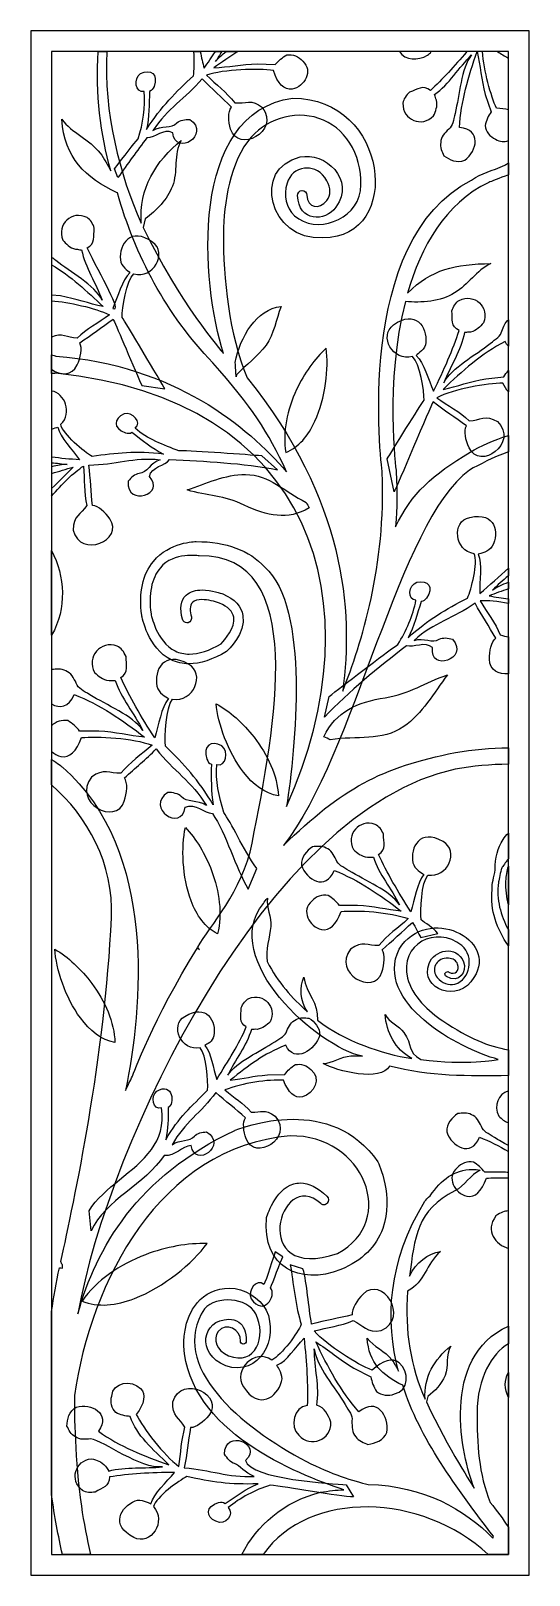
# Model space of a CAD drawing. Header units: centimetres. Extents: x -4.19 to -1.5, y -9 to -0.65.
import ezdxf

# ---------------------------------------------------------------- set-up
doc = ezdxf.new("R2010")
doc.units = ezdxf.units.CM
doc.header["$MEASUREMENT"] = 0
doc.layers.add('layer 1', color=7, linetype='Continuous')

msp = doc.modelspace()

# ---------------------------------------------------------------- linework, layer by layer
at = {"layer": 'layer 1', "color": 250, "lineweight": 9}
msp.add_lwpolyline([(-4.19435, -9.0002), (-1.49953, -9.0002), (-1.49953, -0.64624), (-4.19435, -0.64624), (-4.19435, -9.0002)], close=True, dxfattribs=at)
at = {"layer": 'layer 1', "color": 250}
msp.add_lwpolyline([(-4.19435, -9.0002), (-1.49953, -9.0002), (-1.49953, -0.64624), (-4.19435, -0.64624), (-4.19435, -9.0002)], close=True, dxfattribs=at)
at = {"layer": 'layer 1', "color": 7}
msp.add_open_spline([(-4.08207, -0.75852), (-4.08207, -0.75852), (-1.61182, -0.75852), (-1.61182, -0.75852), (-1.61182, -0.75852), (-1.61182, -0.75852), (-1.61182, -8.88792), (-1.61182, -8.88792), (-1.61182, -8.88792), (-1.61182, -8.88792), (-4.08207, -8.88792), (-4.08207, -8.88792), (-4.08207, -8.88792), (-4.08207, -8.88792), (-4.08207, -0.75852), (-4.08207, -0.75852)], degree=3, knots=[0, 0, 0, 0, 0.2, 0.2, 0.2, 0.2, 0.4, 0.4, 0.4, 0.4, 0.6, 0.6, 0.6, 0.6, 1, 1, 1, 1], dxfattribs=at)
at = {"layer": 'layer 1', "color": 250}
for points, knots in [([(-3.83022, -0.75852), (-3.84658, -0.98601), (-3.8166, -1.2041), (-3.76225, -1.40351), (-3.76225, -1.40351), (-3.77944, -1.37102), (-3.79666, -1.33845), (-3.81956, -1.30789), (-3.81956, -1.30789), (-3.8763, -1.23339), (-3.9744, -1.19771), (-4.02728, -1.12443), (-4.02728, -1.12443), (-4.01387, -1.33464), (-3.89918, -1.43918), (-3.72781, -1.52262), (-3.72781, -1.52262), (-3.72781, -1.52262), (-3.72657, -1.52262), (-3.72657, -1.52262), (-3.72657, -1.52262), (-3.63074, -1.86029), (-3.46168, -2.18096), (-3.21052, -2.44196), (-3.21052, -2.44196), (-2.99836, -2.68273), (-2.913, -2.81083), (-2.81173, -3.03121), (-2.81173, -3.03121), (-3.02132, -2.78787), (-3.4195, -2.45468), (-4.05908, -2.4056), (-4.05908, -2.4056), (-4.06415, -2.40428), (-4.0719, -2.40222), (-4.08207, -2.39942), (-4.08207, -2.39942), (-4.08207, -2.39942), (-4.08207, -2.5004), (-4.08207, -2.5004), (-4.08207, -2.5004), (-4.07527, -2.49974), (-4.06847, -2.49906), (-4.06163, -2.49844), (-4.06163, -2.49844), (-2.67502, -2.63623), (-2.31651, -3.73361), (-2.81173, -4.84245), (-2.81173, -4.84245), (-2.76299, -4.53139), (-2.68367, -3.76257), (-2.9296, -3.54726), (-2.9296, -3.54726), (-3.01303, -3.45552), (-3.13786, -3.40901), (-3.29971, -3.40901), (-3.29971, -3.40901), (-3.30605, -3.40901), (-3.44433, -3.41031), (-3.53163, -3.51608), (-3.53163, -3.51608), (-3.59024, -3.58617), (-3.61125, -3.68489), (-3.59468, -3.8085), (-3.59468, -3.8085), (-3.59273, -3.81679), (-3.56219, -3.98684), (-3.4354, -4.04865), (-3.4354, -4.04865), (-3.40574, -4.06295), (-3.37359, -4.07008), (-3.33924, -4.07008), (-3.33924, -4.07008), (-3.2784, -4.07008), (-3.21046, -4.04782), (-3.13601, -4.00344), (-3.13601, -4.00344), (-3.12771, -3.99646), (-3.03149, -3.90472), (-3.04744, -3.80974), (-3.04744, -3.80974), (-3.05567, -3.75942), (-3.09205, -3.71995), (-3.1557, -3.69256), (-3.1557, -3.69256), (-3.16517, -3.68897), (-3.21682, -3.67073), (-3.26859, -3.67073), (-3.26859, -3.67073), (-3.30039, -3.67073), (-3.3322, -3.67757), (-3.35453, -3.69892), (-3.35453, -3.69892), (-3.38383, -3.72693), (-3.39019, -3.7709), (-3.37492, -3.82951), (-3.37492, -3.82951), (-3.37221, -3.84119), (-3.36157, -3.84893), (-3.35072, -3.84893), (-3.35072, -3.84893), (-3.34857, -3.84893), (-3.34642, -3.84859), (-3.3443, -3.84797), (-3.3443, -3.84797), (-3.33025, -3.84416), (-3.32265, -3.82951), (-3.32646, -3.81548), (-3.32646, -3.81548), (-3.33282, -3.78936), (-3.33794, -3.75436), (-3.32072, -3.73779), (-3.32072, -3.73779), (-3.30958, -3.72713), (-3.29086, -3.72318), (-3.26963, -3.72318), (-3.26963, -3.72318), (-3.23743, -3.72318), (-3.19952, -3.73239), (-3.17424, -3.74158), (-3.17424, -3.74158), (-3.12833, -3.76134), (-3.1022, -3.78747), (-3.09709, -3.81865), (-3.09709, -3.81865), (-3.08818, -3.87347), (-3.14362, -3.94039), (-3.16593, -3.9614), (-3.16593, -3.9614), (-3.22878, -3.9986), (-3.28657, -4.01761), (-3.33751, -4.01761), (-3.33751, -4.01761), (-3.36503, -4.01761), (-3.39053, -4.01209), (-3.41376, -4.00089), (-3.41376, -4.00089), (-3.51696, -3.95055), (-3.54435, -3.80152), (-3.54435, -3.80019), (-3.54435, -3.80019), (-3.559, -3.69318), (-3.54241, -3.60907), (-3.49403, -3.55043), (-3.49403, -3.55043), (-3.45801, -3.50683), (-3.40572, -3.4907), (-3.36228, -3.48552), (-3.36228, -3.48552), (-3.31883, -3.48034), (-3.28422, -3.48606), (-3.2836, -3.48606), (-3.2836, -3.48606), (-2.69334, -3.47882), (-2.871, -4.39813), (-2.99796, -5.04048), (-2.99796, -5.04048), (-3.04985, -5.303), (-3.22826, -5.48958), (-3.29112, -5.60309), (-3.29112, -5.60309), (-3.28843, -5.60764), (-3.28575, -5.61214), (-3.28312, -5.61655), (-3.28312, -5.61655), (-3.28312, -5.61655), (-3.29293, -5.60598), (-3.29293, -5.60598), (-3.29293, -5.60598), (-3.53392, -5.99277), (-3.64195, -6.29526), (-3.645, -6.3008), (-3.645, -6.3008), (-3.65772, -6.32692), (-3.66988, -6.35237), (-3.68198, -6.37787), (-3.68198, -6.37787), (-3.59406, -5.94278), (-3.50418, -5.08268), (-4.02411, -4.62905), (-4.02411, -4.62905), (-4.02743, -4.62636), (-4.04816, -4.60989), (-4.08207, -4.58742), (-4.08207, -4.58742), (-4.08207, -4.58742), (-4.08207, -4.72583), (-4.08207, -4.72583), (-4.08207, -4.72583), (-3.88822, -4.89428), (-3.74507, -5.15202), (-3.75856, -5.44469), (-3.75856, -5.44469), (-3.79333, -6.19923), (-3.96034, -6.9783), (-4.03233, -7.30365), (-4.03233, -7.30365), (-4.0297, -7.30979), (-4.027, -7.31589), (-4.02411, -7.32203), (-4.02411, -7.32203), (-4.02411, -7.32203), (-4.02411, -7.33987), (-4.02411, -7.33987), (-4.02411, -7.33987), (-4.02942, -7.33911), (-4.0346, -7.3382), (-4.0398, -7.33724), (-4.0398, -7.33724), (-4.05712, -7.41716), (-4.07101, -7.49606), (-4.08207, -7.57378), (-4.08207, -7.57378), (-4.08207, -7.57378), (-4.08207, -8.56587), (-4.08207, -8.56587), (-4.08207, -8.56587), (-4.06616, -8.68261), (-4.04596, -8.79059), (-4.0241, -8.88792), (-4.0241, -8.88792), (-4.0241, -8.88792), (-3.87159, -8.88792), (-3.87159, -8.88792), (-3.87159, -8.88792), (-3.89119, -8.80464), (-3.90827, -8.71664), (-3.92111, -8.62719), (-3.92111, -8.62719), (-3.95673, -8.3791), (-3.9597, -8.12681), (-3.95911, -8.02923), (-3.95911, -8.02923), (-3.87058, -7.41586), (-3.50007, -6.6846), (-2.7916, -6.6239), (-2.7916, -6.6239), (-2.39446, -6.6181), (-2.2062, -7.0818), (-2.5352, -7.26009), (-2.5352, -7.26009), (-3.0219, -7.42467), (-2.85042, -6.78934), (-2.62694, -6.99014), (-2.62694, -6.99014), (-2.62217, -6.99458), (-2.61609, -6.99684), (-2.61007, -6.99684), (-2.61007, -6.99684), (-2.60323, -6.99684), (-2.59632, -6.99395), (-2.59127, -6.98821), (-2.59127, -6.98821), (-2.58174, -6.97736), (-2.58236, -6.96082), (-2.59313, -6.95061), (-2.59313, -6.95061), (-2.64312, -6.90269), (-2.69144, -6.87878), (-2.73721, -6.87878), (-2.73721, -6.87878), (-2.74931, -6.87878), (-2.76112, -6.88044), (-2.7728, -6.88375), (-2.7728, -6.88375), (-2.876, -6.91369), (-2.91872, -7.06212), (-2.91999, -7.06846), (-2.91999, -7.06846), (-2.9439, -7.33345), (-2.74375, -7.43414), (-2.51799, -7.34753), (-2.51799, -7.34753), (-2.40207, -7.29785), (-2.32686, -7.22331), (-2.29118, -7.12516), (-2.29118, -7.12516), (-2.22938, -6.95378), (-2.31414, -6.77289), (-2.31793, -6.7652), (-2.31793, -6.7652), (-2.44272, -6.58242), (-2.62183, -6.53416), (-2.77619, -6.53416), (-2.77619, -6.53416), (-2.94736, -6.53416), (-3.08804, -6.59348), (-3.09073, -6.59446), (-3.09073, -6.59446), (-3.6195, -6.84228), (-3.84189, -7.23155), (-3.93997, -7.58584), (-3.93997, -7.58584), (-3.7787, -6.66136), (-2.91808, -4.85704), (-1.89874, -4.63991), (-1.89874, -4.63991), (-1.80448, -4.62302), (-1.70753, -4.61437), (-1.61182, -4.61381), (-1.61182, -4.61381), (-1.61182, -4.61381), (-1.61182, -4.52424), (-1.61182, -4.52424), (-1.61182, -4.52424), (-1.70739, -4.52518), (-1.80391, -4.5338), (-1.89771, -4.55039), (-1.89771, -4.55039), (-2.30156, -4.62971), (-2.50978, -4.74433), (-2.82887, -5.05336), (-2.82887, -5.05336), (-2.43859, -4.56007), (-2.20879, -3.30037), (-1.82229, -3.02298), (-1.82229, -3.02298), (-1.76911, -2.99123), (-1.6951, -2.95442), (-1.61182, -2.92358), (-1.61182, -2.92358), (-1.61182, -2.92358), (-1.61182, -2.83465), (-1.61182, -2.83465), (-1.61182, -2.83465), (-1.69047, -2.85929), (-1.76187, -2.8917), (-1.81849, -2.92552), (-1.81849, -2.92552), (-2.0211, -3.04656), (-2.13704, -3.14908), (-2.2224, -3.33005), (-2.2224, -3.33005), (-2.21154, -3.21026), (-2.21287, -3.16118), (-2.21861, -3.02934), (-2.21861, -3.02934), (-2.21923, -3.02043), (-2.28258, -2.54957), (-2.16858, -2.11061), (-2.16858, -2.11061), (-2.08515, -2.11859), (-1.97535, -2.11159), (-1.90323, -2.06347), (-1.90323, -2.06347), (-1.82802, -2.02021), (-1.78599, -1.94181), (-1.70574, -1.90483), (-1.70574, -1.90483), (-1.89811, -1.90808), (-2.0287, -1.93483), (-2.1568, -2.0648), (-2.1568, -2.0648), (-2.08477, -1.81247), (-1.95418, -1.57993), (-1.71782, -1.46593), (-1.71782, -1.46593), (-1.70803, -1.46131), (-1.65766, -1.4432), (-1.61182, -1.42469), (-1.61182, -1.42469), (-1.61182, -1.42469), (-1.61182, -1.36064), (-1.61182, -1.36064), (-1.61182, -1.36064), (-1.61804, -1.36455), (-1.62427, -1.3686), (-1.63052, -1.37281), (-1.63052, -1.37281), (-1.70177, -1.40501), (-1.75448, -1.41474), (-1.81061, -1.45297), (-1.81061, -1.45297), (-2.45024, -1.77788), (-2.29947, -2.98407), (-2.29373, -3.0357), (-2.29373, -3.0357), (-2.27334, -3.53199), (-2.40462, -3.9614), (-2.50783, -4.21814), (-2.50783, -4.21814), (-2.4492, -3.77856), (-2.49497, -3.18251), (-3.02443, -2.52246), (-3.02443, -2.52246), (-3.12239, -2.28857), (-3.15451, -1.98797), (-3.15327, -1.74013), (-3.15327, -1.74013), (-3.15189, -1.58308), (-3.11715, -1.35033), (-3.0027, -1.22145), (-3.0027, -1.22145), (-2.9065, -1.11309), (-2.74413, -1.07059), (-2.61089, -1.12931), (-2.61089, -1.12931), (-2.47884, -1.1875), (-2.39448, -1.3397), (-2.4111, -1.51176), (-2.4111, -1.51176), (-2.43839, -1.67458), (-2.65391, -1.7483), (-2.76837, -1.64622), (-2.76837, -1.64622), (-2.81422, -1.60094), (-2.82887, -1.53789), (-2.80854, -1.46972), (-2.80854, -1.46972), (-2.79514, -1.42452), (-2.76008, -1.39452), (-2.71487, -1.38948), (-2.71487, -1.38948), (-2.7108, -1.38898), (-2.70651, -1.38872), (-2.70221, -1.38872), (-2.70221, -1.38872), (-2.66573, -1.38872), (-2.62107, -1.40634), (-2.59313, -1.45702), (-2.59313, -1.45702), (-2.57088, -1.49711), (-2.57088, -1.53534), (-2.59384, -1.56403), (-2.59384, -1.56403), (-2.63339, -1.61386), (-2.7001, -1.60619), (-2.70209, -1.53472), (-2.70209, -1.53472), (-2.70271, -1.52109), (-2.71363, -1.50984), (-2.72773, -1.50984), (-2.72773, -1.50984), (-2.72808, -1.50984), (-2.7285, -1.50984), (-2.7289, -1.5099), (-2.7289, -1.5099), (-2.74224, -1.51052), (-2.7531, -1.52262), (-2.75242, -1.53727), (-2.75242, -1.53727), (-2.74503, -1.68042), (-2.60287, -1.68136), (-2.54435, -1.59995), (-2.54435, -1.59995), (-2.43648, -1.44984), (-2.60557, -1.29939), (-2.73753, -1.32846), (-2.73753, -1.32846), (-3.00087, -1.38651), (-2.90644, -1.78307), (-2.61486, -1.76558), (-2.61486, -1.76558), (-2.17524, -1.76778), (-2.26108, -1.006), (-2.77794, -1.01068), (-2.77794, -1.01068), (-3.34153, -1.08432), (-3.27666, -2.01451), (-3.15191, -2.39163), (-3.15191, -2.39163), (-3.15191, -2.39163), (-3.15445, -2.38908), (-3.15445, -2.38908), (-3.15445, -2.38908), (-3.15957, -2.38264), (-3.39783, -2.1092), (-3.58641, -1.70915), (-3.58641, -1.70915), (-3.58641, -1.70915), (-3.57556, -1.66326), (-3.57556, -1.66326), (-3.57556, -1.66326), (-3.51508, -1.61673), (-3.45769, -1.55942), (-3.42908, -1.48676), (-3.42908, -1.48676), (-3.39783, -1.40907), (-3.4252, -1.31283), (-3.38062, -1.23893), (-3.38062, -1.23893), (-3.51763, -1.34788), (-3.61123, -1.50079), (-3.59727, -1.68557), (-3.59727, -1.68557), (-3.71397, -1.42998), (-3.8016, -1.08446), (-3.78405, -0.75852), (-3.78405, -0.75852), (-3.78405, -0.75852), (-3.83022, -0.75852), (-3.83022, -0.75852)], [0, 0, 0, 0, 0.0080645, 0.0080645, 0.0080645, 0.0080645, 0.016129, 0.016129, 0.016129, 0.016129, 0.0241935, 0.0241935, 0.0241935, 0.0241935, 0.0322581, 0.0322581, 0.0322581, 0.0322581, 0.0403226, 0.0403226, 0.0403226, 0.0403226, 0.0483871, 0.0483871, 0.0483871, 0.0483871, 0.0564516, 0.0564516, 0.0564516, 0.0564516, 0.0645161, 0.0645161, 0.0645161, 0.0645161, 0.0725806, 0.0725806, 0.0725806, 0.0725806, 0.0806452, 0.0806452, 0.0806452, 0.0806452, 0.0887097, 0.0887097, 0.0887097, 0.0887097, 0.0967742, 0.0967742, 0.0967742, 0.0967742, 0.1048387, 0.1048387, 0.1048387, 0.1048387, 0.1129032, 0.1129032, 0.1129032, 0.1129032, 0.1209677, 0.1209677, 0.1209677, 0.1209677, 0.1290323, 0.1290323, 0.1290323, 0.1290323, 0.1370968, 0.1370968, 0.1370968, 0.1370968, 0.1451613, 0.1451613, 0.1451613, 0.1451613, 0.1532258, 0.1532258, 0.1532258, 0.1532258, 0.1612903, 0.1612903, 0.1612903, 0.1612903, 0.1693548, 0.1693548, 0.1693548, 0.1693548, 0.1774194, 0.1774194, 0.1774194, 0.1774194, 0.1854839, 0.1854839, 0.1854839, 0.1854839, 0.1935484, 0.1935484, 0.1935484, 0.1935484, 0.2016129, 0.2016129, 0.2016129, 0.2016129, 0.2096774, 0.2096774, 0.2096774, 0.2096774, 0.2177419, 0.2177419, 0.2177419, 0.2177419, 0.2258065, 0.2258065, 0.2258065, 0.2258065, 0.233871, 0.233871, 0.233871, 0.233871, 0.2419355, 0.2419355, 0.2419355, 0.2419355, 0.25, 0.25, 0.25, 0.25, 0.2580645, 0.2580645, 0.2580645, 0.2580645, 0.266129, 0.266129, 0.266129, 0.266129, 0.2741935, 0.2741935, 0.2741935, 0.2741935, 0.2822581, 0.2822581, 0.2822581, 0.2822581, 0.2903226, 0.2903226, 0.2903226, 0.2903226, 0.2983871, 0.2983871, 0.2983871, 0.2983871, 0.3064516, 0.3064516, 0.3064516, 0.3064516, 0.3145161, 0.3145161, 0.3145161, 0.3145161, 0.3225806, 0.3225806, 0.3225806, 0.3225806, 0.3306452, 0.3306452, 0.3306452, 0.3306452, 0.3387097, 0.3387097, 0.3387097, 0.3387097, 0.3467742, 0.3467742, 0.3467742, 0.3467742, 0.3548387, 0.3548387, 0.3548387, 0.3548387, 0.3629032, 0.3629032, 0.3629032, 0.3629032, 0.3709677, 0.3709677, 0.3709677, 0.3709677, 0.3790323, 0.3790323, 0.3790323, 0.3790323, 0.3870968, 0.3870968, 0.3870968, 0.3870968, 0.3951613, 0.3951613, 0.3951613, 0.3951613, 0.4032258, 0.4032258, 0.4032258, 0.4032258, 0.4112903, 0.4112903, 0.4112903, 0.4112903, 0.4193548, 0.4193548, 0.4193548, 0.4193548, 0.4274194, 0.4274194, 0.4274194, 0.4274194, 0.4354839, 0.4354839, 0.4354839, 0.4354839, 0.4435484, 0.4435484, 0.4435484, 0.4435484, 0.4516129, 0.4516129, 0.4516129, 0.4516129, 0.4596774, 0.4596774, 0.4596774, 0.4596774, 0.4677419, 0.4677419, 0.4677419, 0.4677419, 0.4758065, 0.4758065, 0.4758065, 0.4758065, 0.483871, 0.483871, 0.483871, 0.483871, 0.4919355, 0.4919355, 0.4919355, 0.4919355, 0.5, 0.5, 0.5, 0.5, 0.5080645, 0.5080645, 0.5080645, 0.5080645, 0.516129, 0.516129, 0.516129, 0.516129, 0.5241935, 0.5241935, 0.5241935, 0.5241935, 0.5322581, 0.5322581, 0.5322581, 0.5322581, 0.5403226, 0.5403226, 0.5403226, 0.5403226, 0.5483871, 0.5483871, 0.5483871, 0.5483871, 0.5564516, 0.5564516, 0.5564516, 0.5564516, 0.5645161, 0.5645161, 0.5645161, 0.5645161, 0.5725806, 0.5725806, 0.5725806, 0.5725806, 0.5806452, 0.5806452, 0.5806452, 0.5806452, 0.5887097, 0.5887097, 0.5887097, 0.5887097, 0.5967742, 0.5967742, 0.5967742, 0.5967742, 0.6048387, 0.6048387, 0.6048387, 0.6048387, 0.6129032, 0.6129032, 0.6129032, 0.6129032, 0.6209677, 0.6209677, 0.6209677, 0.6209677, 0.6290323, 0.6290323, 0.6290323, 0.6290323, 0.6370968, 0.6370968, 0.6370968, 0.6370968, 0.6451613, 0.6451613, 0.6451613, 0.6451613, 0.6532258, 0.6532258, 0.6532258, 0.6532258, 0.6612903, 0.6612903, 0.6612903, 0.6612903, 0.6693548, 0.6693548, 0.6693548, 0.6693548, 0.6774194, 0.6774194, 0.6774194, 0.6774194, 0.6854839, 0.6854839, 0.6854839, 0.6854839, 0.6935484, 0.6935484, 0.6935484, 0.6935484, 0.7016129, 0.7016129, 0.7016129, 0.7016129, 0.7096774, 0.7096774, 0.7096774, 0.7096774, 0.7177419, 0.7177419, 0.7177419, 0.7177419, 0.7258065, 0.7258065, 0.7258065, 0.7258065, 0.733871, 0.733871, 0.733871, 0.733871, 0.7419355, 0.7419355, 0.7419355, 0.7419355, 0.75, 0.75, 0.75, 0.75, 0.7580645, 0.7580645, 0.7580645, 0.7580645, 0.766129, 0.766129, 0.766129, 0.766129, 0.7741935, 0.7741935, 0.7741935, 0.7741935, 0.7822581, 0.7822581, 0.7822581, 0.7822581, 0.7903226, 0.7903226, 0.7903226, 0.7903226, 0.7983871, 0.7983871, 0.7983871, 0.7983871, 0.8064516, 0.8064516, 0.8064516, 0.8064516, 0.8145161, 0.8145161, 0.8145161, 0.8145161, 0.8225806, 0.8225806, 0.8225806, 0.8225806, 0.8306452, 0.8306452, 0.8306452, 0.8306452, 0.8387097, 0.8387097, 0.8387097, 0.8387097, 0.8467742, 0.8467742, 0.8467742, 0.8467742, 0.8548387, 0.8548387, 0.8548387, 0.8548387, 0.8629032, 0.8629032, 0.8629032, 0.8629032, 0.8709677, 0.8709677, 0.8709677, 0.8709677, 0.8790323, 0.8790323, 0.8790323, 0.8790323, 0.8870968, 0.8870968, 0.8870968, 0.8870968, 0.8951613, 0.8951613, 0.8951613, 0.8951613, 0.9032258, 0.9032258, 0.9032258, 0.9032258, 0.9112903, 0.9112903, 0.9112903, 0.9112903, 0.9193548, 0.9193548, 0.9193548, 0.9193548, 0.9274194, 0.9274194, 0.9274194, 0.9274194, 0.9354839, 0.9354839, 0.9354839, 0.9354839, 0.9435484, 0.9435484, 0.9435484, 0.9435484, 0.9516129, 0.9516129, 0.9516129, 0.9516129, 0.9596774, 0.9596774, 0.9596774, 0.9596774, 0.9677419, 0.9677419, 0.9677419, 0.9677419, 0.9758065, 0.9758065, 0.9758065, 0.9758065, 0.983871, 0.983871, 0.983871, 0.983871, 1, 1, 1, 1]), ([(-2.7241, -0.81048), (-2.74395, -0.78436), (-2.77843, -0.77218), (-2.80966, -0.7765), (-2.80966, -0.7765), (-2.83467, -0.79037), (-2.85532, -0.80672), (-2.8722, -0.82864), (-2.8722, -0.82864), (-2.8722, -0.82864), (-2.96997, -0.82426), (-2.96997, -0.82426), (-2.96997, -0.82426), (-3.05552, -0.82644), (-3.12646, -0.84177), (-3.20567, -0.84686), (-3.20567, -0.84686), (-3.16286, -0.81655), (-3.11915, -0.78656), (-3.07429, -0.75852), (-3.07429, -0.75852), (-3.07429, -0.75852), (-3.13767, -0.75852), (-3.13767, -0.75852), (-3.13767, -0.75852), (-3.16094, -0.77497), (-3.18093, -0.79278), (-3.1952, -0.81249), (-3.1952, -0.81249), (-3.18485, -0.7941), (-3.17352, -0.7762), (-3.16178, -0.75852), (-3.16178, -0.75852), (-3.16178, -0.75852), (-3.19666, -0.75852), (-3.19666, -0.75852), (-3.19666, -0.75852), (-3.21609, -0.78825), (-3.23644, -0.8183), (-3.25752, -0.84855), (-3.25752, -0.84855), (-3.26529, -0.82087), (-3.27126, -0.78934), (-3.27817, -0.75852), (-3.27817, -0.75852), (-3.27817, -0.75852), (-3.31331, -0.75852), (-3.31331, -0.75852), (-3.31331, -0.75852), (-3.30909, -0.81016), (-3.31086, -0.86412), (-3.31477, -0.8891), (-3.31477, -0.8891), (-3.41222, -0.97868), (-3.48778, -1.05395), (-3.56937, -1.18004), (-3.56937, -1.18004), (-3.55424, -1.11241), (-3.55487, -1.04224), (-3.55222, -0.97336), (-3.55222, -0.97336), (-3.53893, -0.9685), (-3.53523, -0.9614), (-3.52828, -0.9479), (-3.52828, -0.9479), (-3.50374, -0.87889), (-3.54682, -0.84955), (-3.60224, -0.87755), (-3.60224, -0.87755), (-3.64093, -0.9027), (-3.62889, -0.98495), (-3.58099, -0.97346), (-3.58099, -0.97346), (-3.57462, -1.05631), (-3.58774, -1.14866), (-3.61374, -1.22932), (-3.61374, -1.22932), (-3.63832, -1.25889), (-3.68982, -1.32435), (-3.74293, -1.39297), (-3.74293, -1.39297), (-3.74293, -1.39297), (-3.72374, -1.43995), (-3.72374, -1.43995), (-3.72374, -1.43995), (-3.67258, -1.36676), (-3.61912, -1.29497), (-3.56655, -1.22412), (-3.56655, -1.22412), (-3.52396, -1.22669), (-3.4767, -1.17201), (-3.42704, -1.19728), (-3.42704, -1.19728), (-3.41233, -1.33034), (-3.21836, -1.20668), (-3.33462, -1.12513), (-3.33462, -1.12513), (-3.36096, -1.1246), (-3.38793, -1.12861), (-3.40447, -1.14426), (-3.40447, -1.14426), (-3.43443, -1.17656), (-3.48716, -1.15502), (-3.53435, -1.18548), (-3.53435, -1.18548), (-3.45522, -1.06352), (-3.36005, -1.01515), (-3.26773, -0.90516), (-3.26773, -0.90516), (-3.21612, -0.95924), (-3.16282, -1.00726), (-3.11011, -1.05851), (-3.11011, -1.05851), (-3.12943, -1.08487), (-3.12582, -1.13494), (-3.11382, -1.17771), (-3.11382, -1.17771), (-3.07655, -1.31033), (-2.84413, -1.1924), (-2.94129, -1.06125), (-2.94129, -1.06125), (-3.0015, -1.01139), (-3.03339, -1.04137), (-3.09157, -1.03529), (-3.09157, -1.03529), (-3.13451, -0.97856), (-3.19353, -0.93691), (-3.24507, -0.88591), (-3.24507, -0.88591), (-3.14766, -0.85366), (-2.96513, -0.84896), (-2.88246, -0.86095), (-2.88246, -0.86095), (-2.85999, -0.93181), (-2.82481, -0.96806), (-2.78146, -0.96106), (-2.78146, -0.96106), (-2.71359, -0.95003), (-2.66523, -0.86036), (-2.7241, -0.81048)], [0, 0, 0, 0, 0.0277778, 0.0277778, 0.0277778, 0.0277778, 0.0555556, 0.0555556, 0.0555556, 0.0555556, 0.0833333, 0.0833333, 0.0833333, 0.0833333, 0.1111111, 0.1111111, 0.1111111, 0.1111111, 0.1388889, 0.1388889, 0.1388889, 0.1388889, 0.1666667, 0.1666667, 0.1666667, 0.1666667, 0.1944444, 0.1944444, 0.1944444, 0.1944444, 0.2222222, 0.2222222, 0.2222222, 0.2222222, 0.25, 0.25, 0.25, 0.25, 0.2777778, 0.2777778, 0.2777778, 0.2777778, 0.3055556, 0.3055556, 0.3055556, 0.3055556, 0.3333333, 0.3333333, 0.3333333, 0.3333333, 0.3611111, 0.3611111, 0.3611111, 0.3611111, 0.3888889, 0.3888889, 0.3888889, 0.3888889, 0.4166667, 0.4166667, 0.4166667, 0.4166667, 0.4444444, 0.4444444, 0.4444444, 0.4444444, 0.4722222, 0.4722222, 0.4722222, 0.4722222, 0.5, 0.5, 0.5, 0.5, 0.5277778, 0.5277778, 0.5277778, 0.5277778, 0.5555556, 0.5555556, 0.5555556, 0.5555556, 0.5833333, 0.5833333, 0.5833333, 0.5833333, 0.6111111, 0.6111111, 0.6111111, 0.6111111, 0.6388889, 0.6388889, 0.6388889, 0.6388889, 0.6666667, 0.6666667, 0.6666667, 0.6666667, 0.6944444, 0.6944444, 0.6944444, 0.6944444, 0.7222222, 0.7222222, 0.7222222, 0.7222222, 0.75, 0.75, 0.75, 0.75, 0.7777778, 0.7777778, 0.7777778, 0.7777778, 0.8055556, 0.8055556, 0.8055556, 0.8055556, 0.8333333, 0.8333333, 0.8333333, 0.8333333, 0.8611111, 0.8611111, 0.8611111, 0.8611111, 0.8888889, 0.8888889, 0.8888889, 0.8888889, 0.9166667, 0.9166667, 0.9166667, 0.9166667, 0.9444444, 0.9444444, 0.9444444, 0.9444444, 1, 1, 1, 1]), ([(-2.02921, -0.75852), (-2.03441, -0.76631), (-2.041, -0.77325), (-2.04947, -0.77809), (-2.04947, -0.77809), (-2.09997, -0.80695), (-2.17049, -0.80766), (-2.19998, -0.75852), (-2.19998, -0.75852), (-2.19998, -0.75852), (-2.02921, -0.75852), (-2.02921, -0.75852)], [0, 0, 0, 0, 0.25, 0.25, 0.25, 0.25, 0.5, 0.5, 0.5, 0.5, 1, 1, 1, 1]), ([(-1.78131, -0.75852), (-1.82733, -0.89135), (-1.8692, -1.0297), (-1.87577, -1.16952), (-1.87577, -1.16952), (-1.75514, -1.17778), (-1.77946, -1.29684), (-1.84779, -1.34599), (-1.84779, -1.34599), (-1.89012, -1.3642), (-1.92937, -1.34307), (-1.96063, -1.32145), (-1.96063, -1.32145), (-1.9698, -1.30037), (-1.98328, -1.27528), (-1.97751, -1.2494), (-1.97751, -1.2494), (-1.97726, -1.21967), (-1.95472, -1.19865), (-1.93464, -1.1776), (-1.93464, -1.1776), (-1.91014, -1.15987), (-1.90947, -1.13089), (-1.89992, -1.09261), (-1.89992, -1.09261), (-1.87552, -0.9947), (-1.86802, -0.84948), (-1.81086, -0.77614), (-1.81086, -0.77614), (-1.87934, -0.84594), (-1.93188, -0.93275), (-2.01117, -0.99124), (-2.01117, -0.99124), (-2.00429, -1.00477), (-2.00708, -1.00828), (-2.00021, -1.02159), (-2.00021, -1.02159), (-1.9941, -1.05671), (-2.00446, -1.07942), (-2.01625, -1.10586), (-2.01625, -1.10586), (-2.07871, -1.17183), (-2.18509, -1.12903), (-2.18185, -1.03728), (-2.18185, -1.03728), (-2.17952, -1.01535), (-2.16482, -0.99489), (-2.14595, -0.97771), (-2.14595, -0.97771), (-2.10342, -0.96324), (-2.0735, -0.93556), (-2.03373, -0.96857), (-2.03373, -0.96857), (-1.96912, -0.90934), (-1.90309, -0.83756), (-1.83686, -0.75852), (-1.83686, -0.75852), (-1.83686, -0.75852), (-1.78131, -0.75852), (-1.78131, -0.75852)], [0, 0, 0, 0, 0.0625, 0.0625, 0.0625, 0.0625, 0.125, 0.125, 0.125, 0.125, 0.1875, 0.1875, 0.1875, 0.1875, 0.25, 0.25, 0.25, 0.25, 0.3125, 0.3125, 0.3125, 0.3125, 0.375, 0.375, 0.375, 0.375, 0.4375, 0.4375, 0.4375, 0.4375, 0.5, 0.5, 0.5, 0.5, 0.5625, 0.5625, 0.5625, 0.5625, 0.625, 0.625, 0.625, 0.625, 0.6875, 0.6875, 0.6875, 0.6875, 0.75, 0.75, 0.75, 0.75, 0.8125, 0.8125, 0.8125, 0.8125, 0.875, 0.875, 0.875, 0.875, 1, 1, 1, 1]), ([(-1.68076, -1.23212), (-1.71157, -1.22025), (-1.73301, -1.19033), (-1.73759, -1.15893), (-1.73759, -1.15893), (-1.73119, -1.13087), (-1.72117, -1.10633), (-1.70471, -1.08386), (-1.70471, -1.08386), (-1.70471, -1.08386), (-1.73635, -0.99057), (-1.73635, -0.99057), (-1.73635, -0.99057), (-1.75802, -0.90802), (-1.76319, -0.83572), (-1.7801, -0.75852), (-1.7801, -0.75852), (-1.7801, -0.75852), (-1.75237, -0.75852), (-1.75237, -0.75852), (-1.75237, -0.75852), (-1.74393, -0.86187), (-1.70587, -0.99987), (-1.67635, -1.06489), (-1.67635, -1.06489), (-1.65139, -1.06551), (-1.62977, -1.06859), (-1.61182, -1.07403), (-1.61182, -1.07403), (-1.61182, -1.07403), (-1.61182, -1.23937), (-1.61182, -1.23937), (-1.61182, -1.23937), (-1.6331, -1.24815), (-1.65748, -1.24757), (-1.68076, -1.23212)], [0, 0, 0, 0, 0.1, 0.1, 0.1, 0.1, 0.2, 0.2, 0.2, 0.2, 0.3, 0.3, 0.3, 0.3, 0.4, 0.4, 0.4, 0.4, 0.5, 0.5, 0.5, 0.5, 0.6, 0.6, 0.6, 0.6, 0.7, 0.7, 0.7, 0.7, 0.8, 0.8, 0.8, 0.8, 1, 1, 1, 1]), ([(-1.61182, -0.79309), (-1.63184, -0.78255), (-1.65125, -0.77071), (-1.67059, -0.75852), (-1.67059, -0.75852), (-1.67059, -0.75852), (-1.61182, -0.75852), (-1.61182, -0.75852), (-1.61182, -0.75852), (-1.61182, -0.75852), (-1.61182, -0.79309), (-1.61182, -0.79309)], [0, 0, 0, 0, 0.25, 0.25, 0.25, 0.25, 0.5, 0.5, 0.5, 0.5, 1, 1, 1, 1]), ([(-4.08207, -2.07537), (-4.08207, -2.07537), (-4.03444, -2.08035), (-4.03444, -2.08035), (-4.03444, -2.08035), (-3.9496, -2.0953), (-3.88128, -2.12116), (-3.80319, -2.13805), (-3.80319, -2.13805), (-3.88939, -2.05529), (-3.98044, -1.97346), (-4.08207, -1.91102), (-4.08207, -1.91102), (-4.08207, -1.91102), (-4.08207, -1.87139), (-4.08207, -1.87139), (-4.08207, -1.87139), (-4.07483, -1.8768), (-4.06698, -1.88253), (-4.05878, -1.8891), (-4.05878, -1.8891), (-3.98002, -1.9522), (-3.85122, -2.01969), (-3.80848, -2.10227), (-3.80848, -2.10227), (-3.84328, -2.01089), (-3.90018, -1.92688), (-3.92019, -1.8304), (-3.92019, -1.8304), (-3.93536, -1.831), (-3.93737, -1.82699), (-3.95234, -1.82768), (-3.95234, -1.82768), (-3.9868, -1.81855), (-4.0031, -1.79965), (-4.0222, -1.77788), (-4.0222, -1.77788), (-4.05603, -1.69357), (-3.97269, -1.61481), (-3.89068, -1.6561), (-3.89068, -1.6561), (-3.87174, -1.66739), (-3.85929, -1.68929), (-3.85157, -1.71361), (-3.85157, -1.71361), (-3.8562, -1.75829), (-3.84356, -1.79704), (-3.89017, -1.81938), (-3.89017, -1.81938), (-3.81932, -1.9688), (-3.69433, -2.17542), (-3.75183, -2.14748), (-3.75183, -2.14748), (-3.7232, -2.08381), (-3.70162, -1.99635), (-3.65859, -1.95423), (-3.65859, -1.95423), (-3.66832, -1.94465), (-3.7074, -1.92021), (-3.71054, -1.88468), (-3.71054, -1.88468), (-3.71797, -1.80061), (-3.65392, -1.70302), (-3.53614, -1.78904), (-3.53614, -1.78904), (-3.45259, -1.84879), (-3.53318, -1.99059), (-3.63776, -1.96021), (-3.63776, -1.96021), (-3.6783, -1.9971), (-3.70122, -2.1481), (-3.70091, -2.19639), (-3.70091, -2.19639), (-3.68524, -2.21579), (-3.49057, -2.54883), (-3.46903, -2.58308), (-3.46903, -2.58308), (-3.46903, -2.58308), (-3.59478, -2.56442), (-3.59478, -2.56442), (-3.59478, -2.56442), (-3.65414, -2.42581), (-3.73979, -2.22228), (-3.75013, -2.20536), (-3.75013, -2.20536), (-3.80958, -2.25148), (-3.86981, -2.29132), (-3.92993, -2.33446), (-3.92993, -2.33446), (-3.91463, -2.36358), (-3.9257, -2.41288), (-3.94403, -2.45366), (-3.94403, -2.45366), (-3.97165, -2.51504), (-4.03622, -2.51077), (-4.08207, -2.47687), (-4.08207, -2.47687), (-4.08207, -2.47687), (-4.08207, -2.3032), (-4.08207, -2.3032), (-4.08207, -2.3032), (-4.02615, -2.27698), (-3.99874, -2.30616), (-3.94491, -2.30857), (-3.94491, -2.30857), (-3.8937, -2.25852), (-3.82873, -2.22588), (-3.76981, -2.18281), (-3.76981, -2.18281), (-3.84779, -2.14333), (-3.98942, -2.11439), (-4.08207, -2.10617), (-4.08207, -2.10617), (-4.08207, -2.10617), (-4.08207, -2.07537), (-4.08207, -2.07537)], [0, 0, 0, 0, 0.0333333, 0.0333333, 0.0333333, 0.0333333, 0.0666667, 0.0666667, 0.0666667, 0.0666667, 0.1, 0.1, 0.1, 0.1, 0.1333333, 0.1333333, 0.1333333, 0.1333333, 0.1666667, 0.1666667, 0.1666667, 0.1666667, 0.2, 0.2, 0.2, 0.2, 0.2333333, 0.2333333, 0.2333333, 0.2333333, 0.2666667, 0.2666667, 0.2666667, 0.2666667, 0.3, 0.3, 0.3, 0.3, 0.3333333, 0.3333333, 0.3333333, 0.3333333, 0.3666667, 0.3666667, 0.3666667, 0.3666667, 0.4, 0.4, 0.4, 0.4, 0.4333333, 0.4333333, 0.4333333, 0.4333333, 0.4666667, 0.4666667, 0.4666667, 0.4666667, 0.5, 0.5, 0.5, 0.5, 0.5333333, 0.5333333, 0.5333333, 0.5333333, 0.5666667, 0.5666667, 0.5666667, 0.5666667, 0.6, 0.6, 0.6, 0.6, 0.6333333, 0.6333333, 0.6333333, 0.6333333, 0.6666667, 0.6666667, 0.6666667, 0.6666667, 0.7, 0.7, 0.7, 0.7, 0.7333333, 0.7333333, 0.7333333, 0.7333333, 0.7666667, 0.7666667, 0.7666667, 0.7666667, 0.8, 0.8, 0.8, 0.8, 0.8333333, 0.8333333, 0.8333333, 0.8333333, 0.8666667, 0.8666667, 0.8666667, 0.8666667, 0.9, 0.9, 0.9, 0.9, 0.9333333, 0.9333333, 0.9333333, 0.9333333, 1, 1, 1, 1]), ([(-1.61182, -2.48429), (-1.62107, -2.49449), (-1.62912, -2.50556), (-1.63599, -2.51791), (-1.63599, -2.51791), (-1.63599, -2.51791), (-1.73395, -2.52816), (-1.73395, -2.52816), (-1.73395, -2.52816), (-1.81879, -2.54311), (-1.88711, -2.56897), (-1.96519, -2.58586), (-1.96519, -2.58586), (-1.86328, -2.488), (-1.7546, -2.39146), (-1.62965, -2.32672), (-1.62965, -2.32672), (-1.62405, -2.33699), (-1.61806, -2.34557), (-1.61182, -2.35266), (-1.61182, -2.35266), (-1.61182, -2.35266), (-1.61182, -2.20861), (-1.61182, -2.20861), (-1.61182, -2.20861), (-1.6298, -2.22335), (-1.63799, -2.24737), (-1.64692, -2.26986), (-1.64692, -2.26986), (-1.65278, -2.29952), (-1.67883, -2.31225), (-1.70961, -2.33691), (-1.70961, -2.33691), (-1.78837, -2.4), (-1.91717, -2.4675), (-1.95991, -2.55008), (-1.95991, -2.55008), (-1.92511, -2.45869), (-1.8682, -2.37469), (-1.8482, -2.27821), (-1.8482, -2.27821), (-1.83303, -2.2788), (-1.83102, -2.2748), (-1.81605, -2.27549), (-1.81605, -2.27549), (-1.78159, -2.26636), (-1.76529, -2.24745), (-1.74619, -2.22569), (-1.74619, -2.22569), (-1.71236, -2.14138), (-1.7957, -2.06262), (-1.87771, -2.10391), (-1.87771, -2.10391), (-1.89665, -2.11519), (-1.9091, -2.1371), (-1.91682, -2.16142), (-1.91682, -2.16142), (-1.91219, -2.2061), (-1.92483, -2.24485), (-1.87822, -2.26718), (-1.87822, -2.26718), (-1.91088, -2.36887), (-1.95959, -2.48022), (-2.01656, -2.59529), (-2.01656, -2.59529), (-2.04519, -2.53162), (-2.06677, -2.44415), (-2.1098, -2.40203), (-2.1098, -2.40203), (-2.10007, -2.39246), (-2.06099, -2.36801), (-2.05785, -2.33249), (-2.05785, -2.33249), (-2.05042, -2.24842), (-2.11447, -2.15082), (-2.23225, -2.23685), (-2.23225, -2.23685), (-2.3158, -2.2966), (-2.23521, -2.4384), (-2.13063, -2.40801), (-2.13063, -2.40801), (-2.09009, -2.44491), (-2.06717, -2.59591), (-2.06748, -2.6442), (-2.06748, -2.6442), (-2.08315, -2.6636), (-2.24633, -2.92793), (-2.26787, -2.96218), (-2.26787, -2.96218), (-2.26787, -2.96218), (-2.22992, -3.13962), (-2.22992, -3.13962), (-2.22992, -3.13962), (-2.2159, -3.1169), (-2.03367, -2.67837), (-2.01825, -2.65317), (-2.01825, -2.65317), (-1.95881, -2.69928), (-1.89858, -2.73913), (-1.83846, -2.78226), (-1.83846, -2.78226), (-1.85376, -2.81138), (-1.84269, -2.86068), (-1.82436, -2.90146), (-1.82436, -2.90146), (-1.76745, -3.0279), (-1.55371, -2.87581), (-1.67001, -2.75977), (-1.67001, -2.75977), (-1.7374, -2.71913), (-1.76466, -2.75374), (-1.82347, -2.75638), (-1.82347, -2.75638), (-1.87469, -2.70633), (-1.93966, -2.67368), (-1.99858, -2.63061), (-1.99858, -2.63061), (-1.90644, -2.58397), (-1.72545, -2.55203), (-1.64137, -2.55161), (-1.64137, -2.55161), (-1.63207, -2.57057), (-1.62218, -2.58662), (-1.61182, -2.59961), (-1.61182, -2.59961), (-1.61182, -2.59961), (-1.61182, -2.48429), (-1.61182, -2.48429)], [0, 0, 0, 0, 0.030303, 0.030303, 0.030303, 0.030303, 0.0606061, 0.0606061, 0.0606061, 0.0606061, 0.0909091, 0.0909091, 0.0909091, 0.0909091, 0.1212121, 0.1212121, 0.1212121, 0.1212121, 0.1515152, 0.1515152, 0.1515152, 0.1515152, 0.1818182, 0.1818182, 0.1818182, 0.1818182, 0.2121212, 0.2121212, 0.2121212, 0.2121212, 0.2424242, 0.2424242, 0.2424242, 0.2424242, 0.2727273, 0.2727273, 0.2727273, 0.2727273, 0.3030303, 0.3030303, 0.3030303, 0.3030303, 0.3333333, 0.3333333, 0.3333333, 0.3333333, 0.3636364, 0.3636364, 0.3636364, 0.3636364, 0.3939394, 0.3939394, 0.3939394, 0.3939394, 0.4242424, 0.4242424, 0.4242424, 0.4242424, 0.4545455, 0.4545455, 0.4545455, 0.4545455, 0.4848485, 0.4848485, 0.4848485, 0.4848485, 0.5151515, 0.5151515, 0.5151515, 0.5151515, 0.5454545, 0.5454545, 0.5454545, 0.5454545, 0.5757576, 0.5757576, 0.5757576, 0.5757576, 0.6060606, 0.6060606, 0.6060606, 0.6060606, 0.6363636, 0.6363636, 0.6363636, 0.6363636, 0.6666667, 0.6666667, 0.6666667, 0.6666667, 0.6969697, 0.6969697, 0.6969697, 0.6969697, 0.7272727, 0.7272727, 0.7272727, 0.7272727, 0.7575758, 0.7575758, 0.7575758, 0.7575758, 0.7878788, 0.7878788, 0.7878788, 0.7878788, 0.8181818, 0.8181818, 0.8181818, 0.8181818, 0.8484848, 0.8484848, 0.8484848, 0.8484848, 0.8787879, 0.8787879, 0.8787879, 0.8787879, 0.9090909, 0.9090909, 0.9090909, 0.9090909, 0.9393939, 0.9393939, 0.9393939, 0.9393939, 1, 1, 1, 1]), ([(-2.84078, -2.13677), (-2.97368, -2.15218), (-3.06324, -2.3007), (-3.08884, -2.44103), (-3.08884, -2.44103), (-3.08732, -2.46713), (-3.08555, -2.4928), (-3.08354, -2.51796), (-3.08354, -2.51796), (-3.08354, -2.51796), (-3.08134, -2.50624), (-3.08134, -2.50624), (-3.08134, -2.50624), (-3.0334, -2.45467), (-2.96559, -2.40629), (-2.92261, -2.34707), (-2.92261, -2.34707), (-2.87875, -2.28603), (-2.86883, -2.20777), (-2.84078, -2.13677)], [0, 0, 0, 0, 0.1666667, 0.1666667, 0.1666667, 0.1666667, 0.3333333, 0.3333333, 0.3333333, 0.3333333, 0.5, 0.5, 0.5, 0.5, 0.6666667, 0.6666667, 0.6666667, 0.6666667, 1, 1, 1, 1]), ([(-2.7573, -2.58704), (-2.71618, -2.49843), (-2.65899, -2.41908), (-2.59726, -2.36326), (-2.59726, -2.36326), (-2.58254, -2.46941), (-2.59972, -2.63242), (-2.65813, -2.7583), (-2.65813, -2.7583), (-2.69413, -2.83588), (-2.74577, -2.89944), (-2.81527, -2.92705), (-2.81527, -2.92705), (-2.83389, -2.8176), (-2.8076, -2.69543), (-2.7573, -2.58704)], [0, 0, 0, 0, 0.2, 0.2, 0.2, 0.2, 0.4, 0.4, 0.4, 0.4, 0.6, 0.6, 0.6, 0.6, 1, 1, 1, 1]), ([(-4.08207, -3.12126), (-4.04258, -3.08174), (-4.00315, -3.04719), (-3.96508, -3.00625), (-3.96508, -3.00625), (-4.00405, -3.01702), (-4.04322, -3.02832), (-4.08207, -3.04072), (-4.08207, -3.04072), (-4.08207, -3.04072), (-4.08207, -3.00459), (-4.08207, -3.00459), (-4.08207, -3.00459), (-4.0526, -2.99598), (-4.02425, -2.99109), (-3.99832, -2.99261), (-3.99832, -2.99261), (-4.02593, -2.9878), (-4.05395, -2.98488), (-4.08207, -2.98239), (-4.08207, -2.98239), (-4.08207, -2.98239), (-4.08207, -2.95245), (-4.08207, -2.95245), (-4.08207, -2.95245), (-4.03332, -2.95837), (-3.98275, -2.9632), (-3.93095, -2.96717), (-3.93095, -2.96717), (-3.97081, -2.9104), (-4.03455, -2.84758), (-4.04869, -2.78945), (-4.04869, -2.78945), (-4.05491, -2.79108), (-4.06733, -2.79664), (-4.08207, -2.80042), (-4.08207, -2.80042), (-4.08207, -2.80042), (-4.08207, -2.59462), (-4.08207, -2.59462), (-4.08207, -2.59462), (-4.01163, -2.6057), (-3.96734, -2.71329), (-4.03301, -2.77469), (-4.03301, -2.77469), (-4.02207, -2.82804), (-3.90474, -2.92425), (-3.86334, -2.9485), (-3.86334, -2.9485), (-3.73231, -2.92972), (-3.62621, -2.91884), (-3.47694, -2.93545), (-3.47694, -2.93545), (-3.53888, -2.90437), (-3.59283, -2.85948), (-3.64784, -2.81794), (-3.64784, -2.81794), (-3.66001, -2.82517), (-3.66785, -2.82354), (-3.6827, -2.82037), (-3.6827, -2.82037), (-3.75167, -2.79571), (-3.74713, -2.74378), (-3.69038, -2.71859), (-3.69038, -2.71859), (-3.64643, -2.70454), (-3.59035, -2.76591), (-3.62956, -2.79573), (-3.62956, -2.79573), (-3.56943, -2.85309), (-3.47279, -2.88733), (-3.39388, -2.91824), (-3.39388, -2.91824), (-3.30899, -2.91749), (-3.02275, -2.94003), (-2.94554, -2.94511), (-2.94554, -2.94511), (-2.94554, -2.94511), (-2.85975, -3.0211), (-2.85975, -3.0211), (-2.85975, -3.0211), (-3.04941, -2.98322), (-3.25009, -2.97466), (-3.44459, -2.96552), (-3.44459, -2.96552), (-3.46956, -3.00012), (-3.5418, -3.00212), (-3.55366, -3.05656), (-3.55366, -3.05656), (-3.45992, -3.15215), (-3.67842, -3.22411), (-3.66801, -3.08247), (-3.66801, -3.08247), (-3.65174, -3.06174), (-3.63158, -3.0434), (-3.60899, -3.0405), (-3.60899, -3.0405), (-3.56502, -3.03773), (-3.54834, -2.98327), (-3.49489, -2.96601), (-3.49489, -2.96601), (-3.6394, -2.95011), (-3.73708, -2.9932), (-3.88066, -2.99509), (-3.88066, -2.99509), (-3.87144, -3.06927), (-3.86798, -3.14093), (-3.86165, -3.21418), (-3.86165, -3.21418), (-3.82901, -3.21589), (-3.79253, -3.25037), (-3.767, -3.28672), (-3.767, -3.28672), (-3.68789, -3.3995), (-3.92628, -3.50486), (-3.96635, -3.34663), (-3.96635, -3.34663), (-3.96686, -3.26846), (-3.92347, -3.26274), (-3.89136, -3.21384), (-3.89136, -3.21384), (-3.90812, -3.14469), (-3.90303, -3.07263), (-3.90991, -3.00045), (-3.90991, -3.00045), (-3.96343, -3.03445), (-4.02935, -3.10027), (-4.08207, -3.1625), (-4.08207, -3.1625), (-4.08207, -3.1625), (-4.08207, -3.12126), (-4.08207, -3.12126)], [0, 0, 0, 0, 0.0294118, 0.0294118, 0.0294118, 0.0294118, 0.0588235, 0.0588235, 0.0588235, 0.0588235, 0.0882353, 0.0882353, 0.0882353, 0.0882353, 0.1176471, 0.1176471, 0.1176471, 0.1176471, 0.1470588, 0.1470588, 0.1470588, 0.1470588, 0.1764706, 0.1764706, 0.1764706, 0.1764706, 0.2058824, 0.2058824, 0.2058824, 0.2058824, 0.2352941, 0.2352941, 0.2352941, 0.2352941, 0.2647059, 0.2647059, 0.2647059, 0.2647059, 0.2941176, 0.2941176, 0.2941176, 0.2941176, 0.3235294, 0.3235294, 0.3235294, 0.3235294, 0.3529412, 0.3529412, 0.3529412, 0.3529412, 0.3823529, 0.3823529, 0.3823529, 0.3823529, 0.4117647, 0.4117647, 0.4117647, 0.4117647, 0.4411765, 0.4411765, 0.4411765, 0.4411765, 0.4705882, 0.4705882, 0.4705882, 0.4705882, 0.5, 0.5, 0.5, 0.5, 0.5294118, 0.5294118, 0.5294118, 0.5294118, 0.5588235, 0.5588235, 0.5588235, 0.5588235, 0.5882353, 0.5882353, 0.5882353, 0.5882353, 0.6176471, 0.6176471, 0.6176471, 0.6176471, 0.6470588, 0.6470588, 0.6470588, 0.6470588, 0.6764706, 0.6764706, 0.6764706, 0.6764706, 0.7058824, 0.7058824, 0.7058824, 0.7058824, 0.7352941, 0.7352941, 0.7352941, 0.7352941, 0.7647059, 0.7647059, 0.7647059, 0.7647059, 0.7941176, 0.7941176, 0.7941176, 0.7941176, 0.8235294, 0.8235294, 0.8235294, 0.8235294, 0.8529412, 0.8529412, 0.8529412, 0.8529412, 0.8823529, 0.8823529, 0.8823529, 0.8823529, 0.9117647, 0.9117647, 0.9117647, 0.9117647, 0.9411765, 0.9411765, 0.9411765, 0.9411765, 1, 1, 1, 1]), ([(-3.34984, -3.12977), (-3.23683, -3.16186), (-3.14997, -3.15929), (-3.04047, -3.21149), (-3.04047, -3.21149), (-2.91827, -3.27055), (-2.80436, -3.29519), (-2.68885, -3.22703), (-2.68885, -3.22703), (-2.69437, -3.21708), (-2.69995, -3.20697), (-2.70543, -3.19687), (-2.70543, -3.19687), (-2.82373, -3.13989), (-2.90338, -3.04684), (-3.03347, -3.04577), (-3.03347, -3.04577), (-3.14269, -3.04509), (-3.24701, -3.09532), (-3.34984, -3.12977)], [0, 0, 0, 0, 0.1666667, 0.1666667, 0.1666667, 0.1666667, 0.3333333, 0.3333333, 0.3333333, 0.3333333, 0.5, 0.5, 0.5, 0.5, 0.6666667, 0.6666667, 0.6666667, 0.6666667, 1, 1, 1, 1]), ([(-1.61182, -3.71884), (-1.64656, -3.71398), (-1.68089, -3.70931), (-1.71632, -3.70215), (-1.71632, -3.70215), (-1.68185, -3.68947), (-1.647, -3.67706), (-1.61182, -3.66548), (-1.61182, -3.66548), (-1.61182, -3.66548), (-1.61182, -3.62911), (-1.61182, -3.62911), (-1.61182, -3.62911), (-1.64497, -3.63989), (-1.67469, -3.65342), (-1.69726, -3.67169), (-1.69726, -3.67169), (-1.6705, -3.64445), (-1.6411, -3.61961), (-1.61182, -3.59464), (-1.61182, -3.59464), (-1.61182, -3.59464), (-1.61182, -3.55196), (-1.61182, -3.55196), (-1.61182, -3.55196), (-1.6595, -3.59775), (-1.71173, -3.644), (-1.76682, -3.69028), (-1.76682, -3.69028), (-1.76752, -3.62092), (-1.75232, -3.53272), (-1.77471, -3.47724), (-1.77471, -3.47724), (-1.76204, -3.4724), (-1.71673, -3.46572), (-1.69972, -3.43464), (-1.69972, -3.43464), (-1.65948, -3.36108), (-1.67889, -3.24674), (-1.82036, -3.27812), (-1.82036, -3.27812), (-1.92021, -3.29922), (-1.90334, -3.46038), (-1.79605, -3.47438), (-1.79605, -3.47438), (-1.77385, -3.52411), (-1.81314, -3.67068), (-1.83265, -3.71451), (-1.83265, -3.71451), (-1.95008, -3.7756), (-2.04264, -3.82858), (-2.15427, -3.92906), (-2.15427, -3.92906), (-2.12204, -3.86771), (-2.10436, -3.7998), (-2.08386, -3.73399), (-2.08386, -3.73399), (-2.06976, -3.73276), (-2.06434, -3.72687), (-2.05411, -3.71564), (-2.05411, -3.71564), (-2.01244, -3.65541), (-2.04638, -3.61586), (-2.10718, -3.62845), (-2.10718, -3.62845), (-2.15109, -3.64265), (-2.1609, -3.7252), (-2.11166, -3.72659), (-2.11166, -3.72659), (-2.1271, -3.80824), (-2.16383, -3.89397), (-2.20994, -3.96508), (-2.20994, -3.96508), (-2.27936, -4.01394), (-2.52071, -4.19746), (-2.58049, -4.24659), (-2.58049, -4.24659), (-2.58049, -4.24659), (-2.60592, -4.35833), (-2.60592, -4.35833), (-2.60592, -4.35833), (-2.47387, -4.21703), (-2.31577, -4.09313), (-2.16303, -3.97235), (-2.16303, -3.97235), (-2.12258, -3.98593), (-2.06271, -3.94546), (-2.02135, -3.98279), (-2.02135, -3.98279), (-2.04182, -4.11509), (-1.82232, -4.04624), (-1.91332, -3.93721), (-1.91332, -3.93721), (-1.93862, -3.92984), (-1.96569, -3.92669), (-1.98574, -3.93749), (-1.98574, -3.93749), (-2.02309, -3.96086), (-2.06838, -3.92633), (-2.12187, -3.94344), (-2.12187, -3.94344), (-2.0137, -3.84631), (-1.90921, -3.8244), (-1.79142, -3.74228), (-1.79142, -3.74228), (-1.75569, -3.80793), (-1.71674, -3.86818), (-1.67921, -3.9314), (-1.67921, -3.9314), (-1.70473, -3.9518), (-1.71429, -4.00109), (-1.71385, -4.0455), (-1.71385, -4.0455), (-1.71322, -4.1066), (-1.66267, -4.13008), (-1.61182, -4.12408), (-1.61182, -4.12408), (-1.61182, -4.12408), (-1.61182, -3.92458), (-1.61182, -3.92458), (-1.61182, -3.92458), (-1.62534, -3.92243), (-1.63964, -3.91982), (-1.65525, -3.91381), (-1.65525, -3.91381), (-1.68193, -3.84785), (-1.72806, -3.79226), (-1.76454, -3.72959), (-1.76454, -3.72959), (-1.72228, -3.72722), (-1.66726, -3.73314), (-1.61182, -3.74325), (-1.61182, -3.74325), (-1.61182, -3.74325), (-1.61182, -3.71884), (-1.61182, -3.71884)], [0, 0, 0, 0, 0.0285714, 0.0285714, 0.0285714, 0.0285714, 0.0571429, 0.0571429, 0.0571429, 0.0571429, 0.0857143, 0.0857143, 0.0857143, 0.0857143, 0.1142857, 0.1142857, 0.1142857, 0.1142857, 0.1428571, 0.1428571, 0.1428571, 0.1428571, 0.1714286, 0.1714286, 0.1714286, 0.1714286, 0.2, 0.2, 0.2, 0.2, 0.2285714, 0.2285714, 0.2285714, 0.2285714, 0.2571429, 0.2571429, 0.2571429, 0.2571429, 0.2857143, 0.2857143, 0.2857143, 0.2857143, 0.3142857, 0.3142857, 0.3142857, 0.3142857, 0.3428571, 0.3428571, 0.3428571, 0.3428571, 0.3714286, 0.3714286, 0.3714286, 0.3714286, 0.4, 0.4, 0.4, 0.4, 0.4285714, 0.4285714, 0.4285714, 0.4285714, 0.4571429, 0.4571429, 0.4571429, 0.4571429, 0.4857143, 0.4857143, 0.4857143, 0.4857143, 0.5142857, 0.5142857, 0.5142857, 0.5142857, 0.5428571, 0.5428571, 0.5428571, 0.5428571, 0.5714286, 0.5714286, 0.5714286, 0.5714286, 0.6, 0.6, 0.6, 0.6, 0.6285714, 0.6285714, 0.6285714, 0.6285714, 0.6571429, 0.6571429, 0.6571429, 0.6571429, 0.6857143, 0.6857143, 0.6857143, 0.6857143, 0.7142857, 0.7142857, 0.7142857, 0.7142857, 0.7428571, 0.7428571, 0.7428571, 0.7428571, 0.7714286, 0.7714286, 0.7714286, 0.7714286, 0.8, 0.8, 0.8, 0.8, 0.8285714, 0.8285714, 0.8285714, 0.8285714, 0.8571429, 0.8571429, 0.8571429, 0.8571429, 0.8857143, 0.8857143, 0.8857143, 0.8857143, 0.9142857, 0.9142857, 0.9142857, 0.9142857, 0.9428571, 0.9428571, 0.9428571, 0.9428571, 1, 1, 1, 1]), ([(-4.08207, -3.91485), (-3.99813, -3.77016), (-4.01117, -3.59757), (-4.08207, -3.4574), (-4.08207, -3.4574), (-4.08207, -3.4574), (-4.08207, -3.91485), (-4.08207, -3.91485)], [0, 0, 0, 0, 0.3333333, 0.3333333, 0.3333333, 0.3333333, 1, 1, 1, 1]), ([(-4.08207, -4.40547), (-4.05981, -4.38211), (-4.02547, -4.37229), (-3.9947, -4.37769), (-3.9947, -4.37769), (-3.96883, -4.39329), (-3.94766, -4.41134), (-3.93067, -4.43512), (-3.93067, -4.43512), (-3.93067, -4.43512), (-3.82729, -4.43425), (-3.82729, -4.43425), (-3.82729, -4.43425), (-3.73705, -4.43982), (-3.66275, -4.45872), (-3.57932, -4.46712), (-3.57932, -4.46712), (-3.69716, -4.3771), (-3.8219, -4.28925), (-3.95986, -4.23647), (-3.95986, -4.23647), (-3.98857, -4.30696), (-4.03987, -4.31235), (-4.08207, -4.28722), (-4.08207, -4.28722), (-4.08207, -4.28722), (-4.08207, -4.10183), (-4.08207, -4.10183), (-4.08207, -4.10183), (-4.0583, -4.09956), (-4.02951, -4.09482), (-4.00605, -4.1088), (-4.00605, -4.1088), (-3.97649, -4.11882), (-3.96294, -4.1482), (-3.94856, -4.17514), (-3.94856, -4.17514), (-3.93894, -4.20538), (-3.91027, -4.21558), (-3.87526, -4.23767), (-3.87526, -4.23767), (-3.78568, -4.29417), (-3.64338, -4.34935), (-3.58906, -4.43043), (-3.58906, -4.43043), (-3.63614, -4.33923), (-3.7054, -4.25834), (-3.73766, -4.16009), (-3.73766, -4.16009), (-3.7534, -4.1625), (-3.75598, -4.15856), (-3.77151, -4.16104), (-3.77151, -4.16104), (-3.80852, -4.15559), (-3.82775, -4.1378), (-3.85024, -4.11735), (-3.85024, -4.11735), (-3.89547, -4.03342), (-3.81786, -3.94145), (-3.72746, -3.97482), (-3.72746, -3.97482), (-3.70637, -3.98436), (-3.6908, -4.00573), (-3.67988, -4.03018), (-3.67988, -4.03018), (-3.67943, -4.07733), (-3.66167, -4.11624), (-3.70765, -4.14504), (-3.70765, -4.14504), (-3.66158, -4.24723), (-3.59764, -4.35761), (-3.52464, -4.47089), (-3.52464, -4.47089), (-3.5023, -4.4011), (-3.49012, -4.30734), (-3.45021, -4.25834), (-3.45021, -4.25834), (-3.46149, -4.2495), (-3.50513, -4.22862), (-3.5126, -4.19194), (-3.5126, -4.19194), (-3.53027, -4.10514), (-3.475, -3.9958), (-3.34202, -4.07161), (-3.34202, -4.07161), (-3.24782, -4.12406), (-3.31513, -4.28145), (-3.42779, -4.26211), (-3.42779, -4.26211), (-3.46571, -4.30537), (-3.47178, -4.46556), (-3.46576, -4.51589), (-3.46576, -4.51589), (-3.36631, -4.61418), (-3.28942, -4.69654), (-3.2081, -4.83278), (-3.2081, -4.83278), (-3.22148, -4.7608), (-3.21814, -4.68674), (-3.2183, -4.61392), (-3.2183, -4.61392), (-3.23215, -4.60829), (-3.23578, -4.60065), (-3.2426, -4.58613), (-3.2426, -4.58613), (-3.26587, -4.51234), (-3.21927, -4.483), (-3.16184, -4.51469), (-3.16184, -4.51469), (-3.12195, -4.54272), (-3.1378, -4.6291), (-3.18794, -4.61513), (-3.18794, -4.61513), (-3.19782, -4.70236), (-3.17573, -4.78854), (-3.15137, -4.8747), (-3.15137, -4.8747), (-3.11197, -4.92569), (-3.0471, -5.07281), (-2.97313, -5.17786), (-2.97313, -5.17786), (-2.97313, -5.17786), (-3.01864, -5.28872), (-3.01864, -5.28872), (-3.01864, -5.28872), (-3.08865, -5.17201), (-3.13633, -4.99047), (-3.21276, -4.8792), (-3.21276, -4.8792), (-3.25782, -4.88028), (-3.30563, -4.82076), (-3.35902, -4.84553), (-3.35902, -4.84553), (-3.37964, -4.98545), (-3.57969, -4.84748), (-3.45383, -4.76582), (-3.45383, -4.76582), (-3.426, -4.76628), (-3.39769, -4.77154), (-3.38083, -4.7887), (-3.38083, -4.7887), (-3.35043, -4.82394), (-3.29393, -4.80322), (-3.24528, -4.83718), (-3.24528, -4.83718), (-3.32415, -4.7054), (-3.42278, -4.65069), (-3.51604, -4.53105), (-3.51604, -4.53105), (-3.57259, -4.58616), (-3.63069, -4.63482), (-3.6883, -4.68691), (-3.6883, -4.68691), (-3.66891, -4.71547), (-3.67464, -4.76819), (-3.68894, -4.81289), (-3.68894, -4.81289), (-3.73336, -4.95147), (-3.97422, -4.81808), (-3.86663, -4.68334), (-3.86663, -4.68334), (-3.80116, -4.633), (-3.76864, -4.66588), (-3.70699, -4.66168), (-3.70699, -4.66168), (-3.65948, -4.60344), (-3.59558, -4.56172), (-3.53922, -4.50985), (-3.53922, -4.50985), (-3.64082, -4.47208), (-3.83335, -4.46014), (-3.92108, -4.46963), (-3.92108, -4.46963), (-3.94751, -4.54358), (-3.98604, -4.58051), (-4.03154, -4.57146), (-4.03154, -4.57146), (-4.05065, -4.56764), (-4.06806, -4.55789), (-4.08207, -4.5447), (-4.08207, -4.5447), (-4.08207, -4.5447), (-4.08207, -4.40547), (-4.08207, -4.40547)], [0, 0, 0, 0, 0.0212766, 0.0212766, 0.0212766, 0.0212766, 0.0425532, 0.0425532, 0.0425532, 0.0425532, 0.0638298, 0.0638298, 0.0638298, 0.0638298, 0.0851064, 0.0851064, 0.0851064, 0.0851064, 0.106383, 0.106383, 0.106383, 0.106383, 0.1276596, 0.1276596, 0.1276596, 0.1276596, 0.1489362, 0.1489362, 0.1489362, 0.1489362, 0.1702128, 0.1702128, 0.1702128, 0.1702128, 0.1914894, 0.1914894, 0.1914894, 0.1914894, 0.212766, 0.212766, 0.212766, 0.212766, 0.2340426, 0.2340426, 0.2340426, 0.2340426, 0.2553191, 0.2553191, 0.2553191, 0.2553191, 0.2765957, 0.2765957, 0.2765957, 0.2765957, 0.2978723, 0.2978723, 0.2978723, 0.2978723, 0.3191489, 0.3191489, 0.3191489, 0.3191489, 0.3404255, 0.3404255, 0.3404255, 0.3404255, 0.3617021, 0.3617021, 0.3617021, 0.3617021, 0.3829787, 0.3829787, 0.3829787, 0.3829787, 0.4042553, 0.4042553, 0.4042553, 0.4042553, 0.4255319, 0.4255319, 0.4255319, 0.4255319, 0.4468085, 0.4468085, 0.4468085, 0.4468085, 0.4680851, 0.4680851, 0.4680851, 0.4680851, 0.4893617, 0.4893617, 0.4893617, 0.4893617, 0.5106383, 0.5106383, 0.5106383, 0.5106383, 0.5319149, 0.5319149, 0.5319149, 0.5319149, 0.5531915, 0.5531915, 0.5531915, 0.5531915, 0.5744681, 0.5744681, 0.5744681, 0.5744681, 0.5957447, 0.5957447, 0.5957447, 0.5957447, 0.6170213, 0.6170213, 0.6170213, 0.6170213, 0.6382979, 0.6382979, 0.6382979, 0.6382979, 0.6595745, 0.6595745, 0.6595745, 0.6595745, 0.6808511, 0.6808511, 0.6808511, 0.6808511, 0.7021277, 0.7021277, 0.7021277, 0.7021277, 0.7234043, 0.7234043, 0.7234043, 0.7234043, 0.7446809, 0.7446809, 0.7446809, 0.7446809, 0.7659574, 0.7659574, 0.7659574, 0.7659574, 0.787234, 0.787234, 0.787234, 0.787234, 0.8085106, 0.8085106, 0.8085106, 0.8085106, 0.8297872, 0.8297872, 0.8297872, 0.8297872, 0.8510638, 0.8510638, 0.8510638, 0.8510638, 0.8723404, 0.8723404, 0.8723404, 0.8723404, 0.893617, 0.893617, 0.893617, 0.893617, 0.9148936, 0.9148936, 0.9148936, 0.9148936, 0.9361702, 0.9361702, 0.9361702, 0.9361702, 0.9574468, 0.9574468, 0.9574468, 0.9574468, 1, 1, 1, 1]), ([(-1.9416, -4.12997), (-2.06567, -4.17301), (-2.14359, -4.23103), (-2.27734, -4.2534), (-2.27734, -4.2534), (-2.42712, -4.27762), (-2.54725, -4.32806), (-2.60937, -4.46453), (-2.60937, -4.46453), (-2.59793, -4.4701), (-2.58634, -4.47579), (-2.57486, -4.48152), (-2.57486, -4.48152), (-2.42997, -4.45788), (-2.29737, -4.49207), (-2.17755, -4.40968), (-2.17755, -4.40968), (-2.07707, -4.34029), (-2.0137, -4.22743), (-1.9416, -4.12997)], [0, 0, 0, 0, 0.1666667, 0.1666667, 0.1666667, 0.1666667, 0.3333333, 0.3333333, 0.3333333, 0.3333333, 0.5, 0.5, 0.5, 0.5, 0.6666667, 0.6666667, 0.6666667, 0.6666667, 1, 1, 1, 1]), ([(-2.98711, -4.46758), (-3.04669, -4.3908), (-3.1198, -4.32658), (-3.19207, -4.28619), (-3.19207, -4.28619), (-3.18273, -4.39239), (-3.12981, -4.54663), (-3.04517, -4.6557), (-3.04517, -4.6557), (-2.99301, -4.72292), (-2.9288, -4.77306), (-2.85526, -4.78437), (-2.85526, -4.78437), (-2.86156, -4.67411), (-2.91423, -4.56149), (-2.98711, -4.46758)], [0, 0, 0, 0, 0.2, 0.2, 0.2, 0.2, 0.4, 0.4, 0.4, 0.4, 0.6, 0.6, 0.6, 0.6, 1, 1, 1, 1]), ([(-2.67427, -5.35407), (-2.65335, -5.32852), (-2.61822, -5.31752), (-2.58697, -5.32301), (-2.58697, -5.32301), (-2.56232, -5.33787), (-2.54215, -5.35507), (-2.52596, -5.37773), (-2.52596, -5.37773), (-2.52596, -5.37773), (-2.42746, -5.37689), (-2.42746, -5.37689), (-2.42746, -5.37689), (-2.34149, -5.3822), (-2.27069, -5.40021), (-2.1912, -5.40821), (-2.1912, -5.40821), (-2.30348, -5.32244), (-2.42233, -5.23874), (-2.55377, -5.18846), (-2.55377, -5.18846), (-2.59937, -5.30043), (-2.70484, -5.24006), (-2.73012, -5.15978), (-2.73012, -5.15978), (-2.73416, -5.11388), (-2.70181, -5.08322), (-2.67149, -5.06029), (-2.67149, -5.06029), (-2.6486, -5.05819), (-2.62055, -5.05324), (-2.59778, -5.06682), (-2.59778, -5.06682), (-2.56962, -5.07636), (-2.55671, -5.10435), (-2.543, -5.13002), (-2.543, -5.13002), (-2.53384, -5.15883), (-2.50653, -5.16855), (-2.47316, -5.18959), (-2.47316, -5.18959), (-2.38781, -5.24343), (-2.25224, -5.29601), (-2.20048, -5.37326), (-2.20048, -5.37326), (-2.24534, -5.28636), (-2.31133, -5.20929), (-2.34206, -5.11568), (-2.34206, -5.11568), (-2.35706, -5.11797), (-2.35952, -5.11422), (-2.37431, -5.11659), (-2.37431, -5.11659), (-2.40958, -5.11139), (-2.4279, -5.09444), (-2.44933, -5.07496), (-2.44933, -5.07496), (-2.49243, -4.99499), (-2.41848, -4.90736), (-2.33235, -4.93916), (-2.33235, -4.93916), (-2.31225, -4.94824), (-2.29742, -4.96861), (-2.28701, -4.99191), (-2.28701, -4.99191), (-2.28658, -5.03683), (-2.26966, -5.07391), (-2.31347, -5.10134), (-2.31347, -5.10134), (-2.26957, -5.19871), (-2.20865, -5.30387), (-2.1391, -5.41181), (-2.1391, -5.41181), (-2.11782, -5.34532), (-2.10621, -5.25598), (-2.06819, -5.20929), (-2.06819, -5.20929), (-2.07893, -5.20087), (-2.12051, -5.18097), (-2.12763, -5.14603), (-2.12763, -5.14603), (-2.14447, -5.06333), (-2.09181, -4.95915), (-1.9651, -5.03138), (-1.9651, -5.03138), (-1.87535, -5.08135), (-1.93948, -5.23132), (-2.04682, -5.21289), (-2.04682, -5.21289), (-2.08295, -5.25411), (-2.08874, -5.40673), (-2.083, -5.45468), (-2.083, -5.45468), (-2.06525, -5.47219), (-2.01826, -5.49705), (-1.99301, -5.52867), (-1.99301, -5.52867), (-1.99301, -5.52867), (-2.08449, -5.55037), (-2.08449, -5.55037), (-2.08449, -5.55037), (-2.10097, -5.52937), (-2.11275, -5.49244), (-2.13091, -5.46912), (-2.13091, -5.46912), (-2.18479, -5.52164), (-2.24015, -5.568), (-2.29504, -5.61763), (-2.29504, -5.61763), (-2.27656, -5.64484), (-2.28201, -5.69508), (-2.29564, -5.73766), (-2.29564, -5.73766), (-2.33797, -5.8697), (-2.56746, -5.74261), (-2.46495, -5.61423), (-2.46495, -5.61423), (-2.40256, -5.56627), (-2.37158, -5.59759), (-2.31284, -5.59359), (-2.31284, -5.59359), (-2.26758, -5.5381), (-2.20669, -5.49835), (-2.15299, -5.44893), (-2.15299, -5.44893), (-2.2498, -5.41294), (-2.43323, -5.40156), (-2.51683, -5.41061), (-2.51683, -5.41061), (-2.54201, -5.48107), (-2.57871, -5.51625), (-2.62207, -5.50763), (-2.62207, -5.50763), (-2.68994, -5.49406), (-2.73531, -5.40209), (-2.67427, -5.35407)], [0, 0, 0, 0, 0.0285714, 0.0285714, 0.0285714, 0.0285714, 0.0571429, 0.0571429, 0.0571429, 0.0571429, 0.0857143, 0.0857143, 0.0857143, 0.0857143, 0.1142857, 0.1142857, 0.1142857, 0.1142857, 0.1428571, 0.1428571, 0.1428571, 0.1428571, 0.1714286, 0.1714286, 0.1714286, 0.1714286, 0.2, 0.2, 0.2, 0.2, 0.2285714, 0.2285714, 0.2285714, 0.2285714, 0.2571429, 0.2571429, 0.2571429, 0.2571429, 0.2857143, 0.2857143, 0.2857143, 0.2857143, 0.3142857, 0.3142857, 0.3142857, 0.3142857, 0.3428571, 0.3428571, 0.3428571, 0.3428571, 0.3714286, 0.3714286, 0.3714286, 0.3714286, 0.4, 0.4, 0.4, 0.4, 0.4285714, 0.4285714, 0.4285714, 0.4285714, 0.4571429, 0.4571429, 0.4571429, 0.4571429, 0.4857143, 0.4857143, 0.4857143, 0.4857143, 0.5142857, 0.5142857, 0.5142857, 0.5142857, 0.5428571, 0.5428571, 0.5428571, 0.5428571, 0.5714286, 0.5714286, 0.5714286, 0.5714286, 0.6, 0.6, 0.6, 0.6, 0.6285714, 0.6285714, 0.6285714, 0.6285714, 0.6571429, 0.6571429, 0.6571429, 0.6571429, 0.6857143, 0.6857143, 0.6857143, 0.6857143, 0.7142857, 0.7142857, 0.7142857, 0.7142857, 0.7428571, 0.7428571, 0.7428571, 0.7428571, 0.7714286, 0.7714286, 0.7714286, 0.7714286, 0.8, 0.8, 0.8, 0.8, 0.8285714, 0.8285714, 0.8285714, 0.8285714, 0.8571429, 0.8571429, 0.8571429, 0.8571429, 0.8857143, 0.8857143, 0.8857143, 0.8857143, 0.9142857, 0.9142857, 0.9142857, 0.9142857, 0.9428571, 0.9428571, 0.9428571, 0.9428571, 1, 1, 1, 1]), ([(-3.21689, -5.18927), (-3.25106, -5.09841), (-3.30185, -5.01554), (-3.35888, -4.95565), (-3.35888, -4.95565), (-3.38134, -5.05974), (-3.3764, -5.22255), (-3.32786, -5.35161), (-3.32786, -5.35161), (-3.29794, -5.43116), (-3.25148, -5.49797), (-3.18466, -5.53049), (-3.18466, -5.53049), (-3.15809, -5.42342), (-3.17509, -5.3004), (-3.21689, -5.18927)], [0, 0, 0, 0, 0.2, 0.2, 0.2, 0.2, 0.4, 0.4, 0.4, 0.4, 0.6, 0.6, 0.6, 0.6, 1, 1, 1, 1]), ([(-1.61182, -5.50894), (-1.6542, -5.43037), (-1.67708, -5.34454), (-1.66562, -5.25339), (-1.66562, -5.25339), (-1.66473, -5.24673), (-1.65649, -5.21167), (-1.65114, -5.18236), (-1.65114, -5.18236), (-1.64829, -5.17724), (-1.64526, -5.17228), (-1.64213, -5.16743), (-1.64213, -5.16743), (-1.63623, -5.15832), (-1.62992, -5.14957), (-1.6234, -5.14078), (-1.6234, -5.14078), (-1.61957, -5.13533), (-1.61566, -5.12988), (-1.61182, -5.1243), (-1.61182, -5.1243), (-1.61182, -5.1243), (-1.61182, -4.98628), (-1.61182, -4.98628), (-1.61182, -4.98628), (-1.62287, -4.99693), (-1.6322, -5.00832), (-1.64004, -5.02043), (-1.64004, -5.02043), (-1.66977, -5.06637), (-1.68403, -5.1187), (-1.68286, -5.18394), (-1.68286, -5.18394), (-1.6894, -5.22728), (-1.70088, -5.25505), (-1.69998, -5.2931), (-1.69998, -5.2931), (-1.71149, -5.40298), (-1.67348, -5.50501), (-1.61182, -5.59553), (-1.61182, -5.59553), (-1.61182, -5.59553), (-1.61182, -5.50894), (-1.61182, -5.50894)], [0, 0, 0, 0, 0.0833333, 0.0833333, 0.0833333, 0.0833333, 0.1666667, 0.1666667, 0.1666667, 0.1666667, 0.25, 0.25, 0.25, 0.25, 0.3333333, 0.3333333, 0.3333333, 0.3333333, 0.4166667, 0.4166667, 0.4166667, 0.4166667, 0.5, 0.5, 0.5, 0.5, 0.5833333, 0.5833333, 0.5833333, 0.5833333, 0.6666667, 0.6666667, 0.6666667, 0.6666667, 0.75, 0.75, 0.75, 0.75, 0.8333333, 0.8333333, 0.8333333, 0.8333333, 1, 1, 1, 1]), ([(-1.61182, -5.16437), (-1.61928, -5.19041), (-1.62373, -5.21771), (-1.62478, -5.24576), (-1.62478, -5.24576), (-1.62635, -5.29067), (-1.62192, -5.33355), (-1.61182, -5.37391), (-1.61182, -5.37391), (-1.61182, -5.37391), (-1.61182, -5.16437), (-1.61182, -5.16437)], [0, 0, 0, 0, 0.25, 0.25, 0.25, 0.25, 0.5, 0.5, 0.5, 0.5, 1, 1, 1, 1]), ([(-2.93701, -5.36715), (-3.17806, -5.6685), (-2.64042, -6.14536), (-2.40127, -6.19311), (-2.40127, -6.19311), (-2.4218, -6.19131), (-2.44236, -6.18949), (-2.46372, -6.19096), (-2.46372, -6.19096), (-2.51606, -6.19497), (-2.56272, -6.23027), (-2.61331, -6.23284), (-2.61331, -6.23284), (-2.54268, -6.27241), (-2.29937, -6.33557), (-2.25405, -6.24607), (-2.25405, -6.24607), (-2.03967, -6.3035), (-1.82349, -6.30107), (-1.61182, -6.29792), (-1.61182, -6.29792), (-1.61182, -6.29792), (-1.61182, -6.15798), (-1.61182, -6.15798), (-1.61182, -6.15798), (-1.72402, -6.13857), (-1.82099, -6.09734), (-1.9662, -6.00233), (-1.9662, -6.00233), (-2.03968, -5.95385), (-2.13446, -5.86496), (-2.15688, -5.77101), (-2.15688, -5.77101), (-2.20112, -5.58555), (-2.0048, -5.48303), (-1.86273, -5.5936), (-1.86273, -5.5936), (-1.79442, -5.65602), (-1.81782, -5.77989), (-1.90071, -5.80266), (-1.90071, -5.80266), (-1.93599, -5.81045), (-1.97012, -5.79814), (-1.996, -5.76782), (-1.996, -5.76782), (-2.01319, -5.74774), (-2.01664, -5.72211), (-2.00524, -5.6993), (-2.00524, -5.6993), (-2.00423, -5.69723), (-2.00305, -5.69513), (-2.00174, -5.69311), (-2.00174, -5.69311), (-1.99063, -5.67595), (-1.96874, -5.66029), (-1.93638, -5.66258), (-1.93638, -5.66258), (-1.91074, -5.66432), (-1.89275, -5.67596), (-1.88624, -5.6955), (-1.88624, -5.6955), (-1.87483, -5.72929), (-1.89876, -5.75835), (-1.933, -5.73752), (-1.933, -5.73752), (-1.9396, -5.73366), (-1.94822, -5.73537), (-1.95252, -5.74201), (-1.95252, -5.74201), (-1.95262, -5.74217), (-1.95275, -5.74237), (-1.95284, -5.74257), (-1.95284, -5.74257), (-1.95662, -5.74904), (-1.95423, -5.75784), (-1.94713, -5.76198), (-1.94713, -5.76198), (-1.87751, -5.80209), (-1.83378, -5.73548), (-1.85427, -5.68315), (-1.85427, -5.68315), (-1.89205, -5.58668), (-2.01435, -5.62043), (-2.04085, -5.69138), (-2.04085, -5.69138), (-2.09373, -5.83298), (-1.87836, -5.90931), (-1.7978, -5.76677), (-1.7978, -5.76677), (-1.66288, -5.56057), (-2.0475, -5.36897), (-2.2027, -5.61362), (-2.2027, -5.61362), (-2.33968, -5.90126), (-1.88219, -6.15401), (-1.66674, -6.21015), (-1.66674, -6.21015), (-1.66674, -6.21015), (-1.66871, -6.21058), (-1.66871, -6.21058), (-1.66871, -6.21058), (-1.6733, -6.21102), (-1.8393, -6.24366), (-2.08498, -6.21057), (-2.08498, -6.21057), (-2.16036, -6.16805), (-2.12838, -6.13288), (-2.17696, -6.06502), (-2.17696, -6.06502), (-2.20401, -6.02666), (-2.25763, -6.01023), (-2.27883, -5.96674), (-2.27883, -5.96674), (-2.26928, -6.0644), (-2.22583, -6.15501), (-2.13462, -6.20471), (-2.13462, -6.20471), (-2.2964, -6.18092), (-2.49427, -6.11286), (-2.64458, -5.99777), (-2.64458, -5.99777), (-2.63705, -5.90396), (-2.70479, -5.85611), (-2.71743, -5.76587), (-2.71743, -5.76587), (-2.74175, -5.81858), (-2.73775, -5.89325), (-2.69871, -5.95252), (-2.69871, -5.95252), (-2.77993, -5.87956), (-2.85755, -5.7964), (-2.91628, -5.6801), (-2.91628, -5.6801), (-2.9278, -5.62035), (-2.90136, -5.54603), (-2.89716, -5.49223), (-2.89716, -5.49223), (-2.89288, -5.44094), (-2.92105, -5.38782), (-2.91537, -5.33833), (-2.91537, -5.33833), (-2.9236, -5.34795), (-2.93077, -5.35752), (-2.93701, -5.36715)], [0, 0, 0, 0, 0.027027, 0.027027, 0.027027, 0.027027, 0.0540541, 0.0540541, 0.0540541, 0.0540541, 0.0810811, 0.0810811, 0.0810811, 0.0810811, 0.1081081, 0.1081081, 0.1081081, 0.1081081, 0.1351351, 0.1351351, 0.1351351, 0.1351351, 0.1621622, 0.1621622, 0.1621622, 0.1621622, 0.1891892, 0.1891892, 0.1891892, 0.1891892, 0.2162162, 0.2162162, 0.2162162, 0.2162162, 0.2432432, 0.2432432, 0.2432432, 0.2432432, 0.2702703, 0.2702703, 0.2702703, 0.2702703, 0.2972973, 0.2972973, 0.2972973, 0.2972973, 0.3243243, 0.3243243, 0.3243243, 0.3243243, 0.3513514, 0.3513514, 0.3513514, 0.3513514, 0.3783784, 0.3783784, 0.3783784, 0.3783784, 0.4054054, 0.4054054, 0.4054054, 0.4054054, 0.4324324, 0.4324324, 0.4324324, 0.4324324, 0.4594595, 0.4594595, 0.4594595, 0.4594595, 0.4864865, 0.4864865, 0.4864865, 0.4864865, 0.5135135, 0.5135135, 0.5135135, 0.5135135, 0.5405405, 0.5405405, 0.5405405, 0.5405405, 0.5675676, 0.5675676, 0.5675676, 0.5675676, 0.5945946, 0.5945946, 0.5945946, 0.5945946, 0.6216216, 0.6216216, 0.6216216, 0.6216216, 0.6486486, 0.6486486, 0.6486486, 0.6486486, 0.6756757, 0.6756757, 0.6756757, 0.6756757, 0.7027027, 0.7027027, 0.7027027, 0.7027027, 0.7297297, 0.7297297, 0.7297297, 0.7297297, 0.7567568, 0.7567568, 0.7567568, 0.7567568, 0.7837838, 0.7837838, 0.7837838, 0.7837838, 0.8108108, 0.8108108, 0.8108108, 0.8108108, 0.8378378, 0.8378378, 0.8378378, 0.8378378, 0.8648649, 0.8648649, 0.8648649, 0.8648649, 0.8918919, 0.8918919, 0.8918919, 0.8918919, 0.9189189, 0.9189189, 0.9189189, 0.9189189, 0.9459459, 0.9459459, 0.9459459, 0.9459459, 1, 1, 1, 1]), ([(-3.86431, -5.79966), (-3.92209, -5.72166), (-3.99366, -5.65589), (-4.06492, -5.61393), (-4.06492, -5.61393), (-4.05798, -5.7202), (-4.00859, -5.87541), (-3.92652, -5.98621), (-3.92652, -5.98621), (-3.87593, -6.05451), (-3.81293, -6.10602), (-3.73976, -6.11897), (-3.73976, -6.11897), (-3.74357, -6.00872), (-3.79364, -5.89507), (-3.86431, -5.79966)], [0, 0, 0, 0, 0.2, 0.2, 0.2, 0.2, 0.4, 0.4, 0.4, 0.4, 0.6, 0.6, 0.6, 0.6, 1, 1, 1, 1]), ([(-2.68018, -6.26581), (-2.70068, -6.24209), (-2.73431, -6.23253), (-2.76384, -6.23852), (-2.76384, -6.23852), (-2.78687, -6.25326), (-2.80558, -6.27009), (-2.82038, -6.29201), (-2.82038, -6.29201), (-2.82038, -6.29201), (-2.9139, -6.2937), (-2.9139, -6.2937), (-2.9139, -6.2937), (-2.99539, -6.30091), (-3.0407, -6.31336), (-3.11596, -6.32296), (-3.11596, -6.32296), (-3.01154, -6.2387), (-2.93943, -6.18413), (-2.81592, -6.13308), (-2.81592, -6.13308), (-2.7698, -6.23823), (-2.65404, -6.15681), (-2.63206, -6.07996), (-2.63206, -6.07996), (-2.62938, -6.03628), (-2.66087, -6.00799), (-2.69023, -5.98699), (-2.69023, -5.98699), (-2.71201, -5.98557), (-2.73877, -5.98158), (-2.76004, -5.99504), (-2.76004, -5.99504), (-2.78654, -6.00482), (-2.79808, -6.03171), (-2.81045, -6.05642), (-2.81045, -6.05642), (-2.81842, -6.08401), (-2.8441, -6.09392), (-2.87524, -6.11474), (-2.87524, -6.11474), (-2.95491, -6.168), (-3.08229, -6.22134), (-3.12948, -6.29598), (-3.12948, -6.29598), (-3.08909, -6.21236), (-3.02838, -6.13753), (-3.00157, -6.04788), (-3.00157, -6.04788), (-2.98727, -6.04968), (-2.98504, -6.04606), (-2.97093, -6.04793), (-2.97093, -6.04793), (-2.93758, -6.04211), (-2.92061, -6.02556), (-2.90077, -6.00652), (-2.90077, -6.00652), (-2.86187, -5.92952), (-2.93428, -5.84819), (-3.01525, -5.88055), (-3.01525, -5.88055), (-3.0341, -5.88968), (-3.04766, -5.90939), (-3.05695, -5.93177), (-3.05695, -5.93177), (-3.05623, -5.97442), (-3.07135, -6.01005), (-3.02908, -6.03499), (-3.02908, -6.03499), (-3.06829, -6.12853), (-3.12563, -6.21488), (-3.18893, -6.31911), (-3.18893, -6.31911), (-3.21081, -6.25652), (-3.21551, -6.17845), (-3.25278, -6.13508), (-3.25278, -6.13508), (-3.24279, -6.12682), (-3.21022, -6.11545), (-3.20437, -6.0821), (-3.20437, -6.0821), (-3.19046, -6.00319), (-3.24309, -5.9056), (-3.36156, -5.97737), (-3.36156, -5.97737), (-3.4455, -6.02707), (-3.38083, -6.16782), (-3.2794, -6.14761), (-3.2794, -6.14761), (-3.24406, -6.18583), (-3.23471, -6.33058), (-3.23895, -6.37624), (-3.23895, -6.37624), (-3.32655, -6.46754), (-3.39412, -6.51975), (-3.46439, -6.64493), (-3.46439, -6.64493), (-3.45402, -6.57951), (-3.45023, -6.53674), (-3.45185, -6.47087), (-3.45185, -6.47087), (-3.4159, -6.45513), (-3.42314, -6.32922), (-3.51388, -6.38246), (-3.51388, -6.38246), (-3.54929, -6.40877), (-3.53287, -6.48652), (-3.48786, -6.47269), (-3.48786, -6.47269), (-3.47446, -6.56804), (-3.49923, -6.63689), (-3.54272, -6.69742), (-3.54272, -6.69742), (-3.63181, -6.82142), (-3.79962, -6.90047), (-3.8799, -7.0295), (-3.8799, -7.0295), (-3.8799, -7.0295), (-3.86868, -7.13847), (-3.86868, -7.13847), (-3.86868, -7.13847), (-3.79243, -6.97006), (-3.57486, -6.88579), (-3.47359, -6.72963), (-3.47359, -6.72963), (-3.41413, -6.73782), (-3.37647, -6.6766), (-3.32757, -6.67697), (-3.32757, -6.67697), (-3.30556, -6.80303), (-3.12793, -6.67343), (-3.24373, -6.6026), (-3.24373, -6.6026), (-3.26889, -6.60368), (-3.29438, -6.60912), (-3.30922, -6.62504), (-3.30922, -6.62504), (-3.33587, -6.65765), (-3.38746, -6.64027), (-3.43065, -6.67216), (-3.43065, -6.67216), (-3.36248, -6.55106), (-3.27458, -6.4992), (-3.19311, -6.38874), (-3.19311, -6.38874), (-3.14063, -6.43724), (-3.08691, -6.47985), (-3.03355, -6.52558), (-3.03355, -6.52558), (-3.0504, -6.55188), (-3.04396, -6.59943), (-3.02994, -6.63951), (-3.02994, -6.63951), (-2.98643, -6.76379), (-2.77178, -6.63736), (-2.87233, -6.51807), (-2.87233, -6.51807), (-2.93277, -6.47411), (-2.94686, -6.4984), (-3.00273, -6.49609), (-3.00273, -6.49609), (-3.04709, -6.44455), (-3.09255, -6.42101), (-3.14478, -6.37545), (-3.14478, -6.37545), (-3.05379, -6.33884), (-2.9078, -6.31698), (-2.82822, -6.32345), (-2.82822, -6.32345), (-2.80254, -6.38971), (-2.7668, -6.42218), (-2.72586, -6.4129), (-2.72586, -6.4129), (-2.66178, -6.39831), (-2.62103, -6.30986), (-2.68018, -6.26581)], [0, 0, 0, 0, 0.0222222, 0.0222222, 0.0222222, 0.0222222, 0.0444444, 0.0444444, 0.0444444, 0.0444444, 0.0666667, 0.0666667, 0.0666667, 0.0666667, 0.0888889, 0.0888889, 0.0888889, 0.0888889, 0.1111111, 0.1111111, 0.1111111, 0.1111111, 0.1333333, 0.1333333, 0.1333333, 0.1333333, 0.1555556, 0.1555556, 0.1555556, 0.1555556, 0.1777778, 0.1777778, 0.1777778, 0.1777778, 0.2, 0.2, 0.2, 0.2, 0.2222222, 0.2222222, 0.2222222, 0.2222222, 0.2444444, 0.2444444, 0.2444444, 0.2444444, 0.2666667, 0.2666667, 0.2666667, 0.2666667, 0.2888889, 0.2888889, 0.2888889, 0.2888889, 0.3111111, 0.3111111, 0.3111111, 0.3111111, 0.3333333, 0.3333333, 0.3333333, 0.3333333, 0.3555556, 0.3555556, 0.3555556, 0.3555556, 0.3777778, 0.3777778, 0.3777778, 0.3777778, 0.4, 0.4, 0.4, 0.4, 0.4222222, 0.4222222, 0.4222222, 0.4222222, 0.4444444, 0.4444444, 0.4444444, 0.4444444, 0.4666667, 0.4666667, 0.4666667, 0.4666667, 0.4888889, 0.4888889, 0.4888889, 0.4888889, 0.5111111, 0.5111111, 0.5111111, 0.5111111, 0.5333333, 0.5333333, 0.5333333, 0.5333333, 0.5555556, 0.5555556, 0.5555556, 0.5555556, 0.5777778, 0.5777778, 0.5777778, 0.5777778, 0.6, 0.6, 0.6, 0.6, 0.6222222, 0.6222222, 0.6222222, 0.6222222, 0.6444444, 0.6444444, 0.6444444, 0.6444444, 0.6666667, 0.6666667, 0.6666667, 0.6666667, 0.6888889, 0.6888889, 0.6888889, 0.6888889, 0.7111111, 0.7111111, 0.7111111, 0.7111111, 0.7333333, 0.7333333, 0.7333333, 0.7333333, 0.7555556, 0.7555556, 0.7555556, 0.7555556, 0.7777778, 0.7777778, 0.7777778, 0.7777778, 0.8, 0.8, 0.8, 0.8, 0.8222222, 0.8222222, 0.8222222, 0.8222222, 0.8444444, 0.8444444, 0.8444444, 0.8444444, 0.8666667, 0.8666667, 0.8666667, 0.8666667, 0.8888889, 0.8888889, 0.8888889, 0.8888889, 0.9111111, 0.9111111, 0.9111111, 0.9111111, 0.9333333, 0.9333333, 0.9333333, 0.9333333, 0.9555556, 0.9555556, 0.9555556, 0.9555556, 1, 1, 1, 1]), ([(-1.61182, -6.55356), (-1.63286, -6.54569), (-1.64719, -6.5325), (-1.66326, -6.51789), (-1.66326, -6.51789), (-1.69462, -6.4597), (-1.664, -6.39747), (-1.61182, -6.38013), (-1.61182, -6.38013), (-1.61182, -6.38013), (-1.61182, -6.55356), (-1.61182, -6.55356)], [0, 0, 0, 0, 0.25, 0.25, 0.25, 0.25, 0.5, 0.5, 0.5, 0.5, 1, 1, 1, 1]), ([(-1.61182, -6.70801), (-1.66193, -6.67828), (-1.71376, -6.65202), (-1.7677, -6.63138), (-1.7677, -6.63138), (-1.81331, -6.74336), (-1.91877, -6.68298), (-1.94406, -6.60271), (-1.94406, -6.60271), (-1.94809, -6.5568), (-1.91575, -6.52614), (-1.88542, -6.50322), (-1.88542, -6.50322), (-1.86253, -6.50111), (-1.83448, -6.49617), (-1.81171, -6.50974), (-1.81171, -6.50974), (-1.78355, -6.51929), (-1.77064, -6.54728), (-1.75694, -6.57294), (-1.75694, -6.57294), (-1.74777, -6.60176), (-1.72046, -6.61147), (-1.6871, -6.63252), (-1.6871, -6.63252), (-1.66467, -6.64667), (-1.63876, -6.66073), (-1.61182, -6.67518), (-1.61182, -6.67518), (-1.61182, -6.67518), (-1.61182, -6.70801), (-1.61182, -6.70801)], [0, 0, 0, 0, 0.1111111, 0.1111111, 0.1111111, 0.1111111, 0.2222222, 0.2222222, 0.2222222, 0.2222222, 0.3333333, 0.3333333, 0.3333333, 0.3333333, 0.4444444, 0.4444444, 0.4444444, 0.4444444, 0.5555556, 0.5555556, 0.5555556, 0.5555556, 0.6666667, 0.6666667, 0.6666667, 0.6666667, 0.7777778, 0.7777778, 0.7777778, 0.7777778, 1, 1, 1, 1]), ([(-1.8882, -6.79699), (-1.86728, -6.77145), (-1.83216, -6.76045), (-1.8009, -6.76593), (-1.8009, -6.76593), (-1.77625, -6.78079), (-1.75608, -6.79799), (-1.73989, -6.82065), (-1.73989, -6.82065), (-1.73989, -6.82065), (-1.6414, -6.81982), (-1.6414, -6.81982), (-1.6414, -6.81982), (-1.63134, -6.82044), (-1.6215, -6.82124), (-1.61182, -6.82217), (-1.61182, -6.82217), (-1.61182, -6.82217), (-1.61182, -6.85184), (-1.61182, -6.85184), (-1.61182, -6.85184), (-1.65851, -6.84969), (-1.70098, -6.85031), (-1.73076, -6.85353), (-1.73076, -6.85353), (-1.75594, -6.92399), (-1.79264, -6.95917), (-1.836, -6.95055), (-1.836, -6.95055), (-1.90387, -6.93698), (-1.94924, -6.84502), (-1.8882, -6.79699)], [0, 0, 0, 0, 0.1111111, 0.1111111, 0.1111111, 0.1111111, 0.2222222, 0.2222222, 0.2222222, 0.2222222, 0.3333333, 0.3333333, 0.3333333, 0.3333333, 0.4444444, 0.4444444, 0.4444444, 0.4444444, 0.5555556, 0.5555556, 0.5555556, 0.5555556, 0.6666667, 0.6666667, 0.6666667, 0.6666667, 0.7777778, 0.7777778, 0.7777778, 0.7777778, 1, 1, 1, 1]), ([(-1.80519, -6.80596), (-1.90656, -6.80596), (-1.97355, -6.86164), (-2.0354, -6.94774), (-2.0354, -6.94774), (-2.04724, -6.95838), (-2.05908, -6.97186), (-2.06275, -6.97798), (-2.06275, -6.97798), (-2.26423, -7.30039), (-2.27924, -7.62566), (-2.20529, -7.89701), (-2.20529, -7.89701), (-2.21631, -7.87617), (-2.22736, -7.85529), (-2.24204, -7.83568), (-2.24204, -7.83568), (-2.27844, -7.7879), (-2.34136, -7.76502), (-2.37527, -7.71801), (-2.37527, -7.71801), (-2.36668, -7.85284), (-2.29311, -7.91989), (-2.1832, -7.97341), (-2.1832, -7.97341), (-2.1832, -7.97341), (-2.1824, -7.97341), (-2.1824, -7.97341), (-2.1824, -7.97341), (-2.0948, -8.25584), (-1.89149, -8.53113), (-1.69262, -8.79032), (-1.69262, -8.79032), (-1.69262, -8.79032), (-1.69512, -8.79945), (-1.69512, -8.79945), (-1.69512, -8.79945), (-1.84884, -8.64402), (-2.06957, -8.51682), (-2.36949, -8.50983), (-2.36949, -8.50983), (-2.44351, -8.49189), (-2.57608, -8.45255), (-2.70377, -8.38569), (-2.70377, -8.38569), (-3.05679, -8.2008), (-3.45694, -7.8661), (-3.2553, -7.55965), (-3.2553, -7.55965), (-3.19046, -7.48746), (-3.02481, -7.4968), (-2.97804, -7.58642), (-2.97804, -7.58642), (-2.91647, -7.70741), (-2.9805, -7.87278), (-3.1247, -7.81311), (-3.1247, -7.81311), (-3.19217, -7.7868), (-3.21051, -7.72489), (-3.18054, -7.68207), (-3.18054, -7.68207), (-3.14158, -7.62642), (-3.05345, -7.67474), (-3.06144, -7.73393), (-3.06144, -7.73393), (-3.06144, -7.74333), (-3.05453, -7.75069), (-3.04552, -7.75069), (-3.04552, -7.75069), (-3.03652, -7.75069), (-3.02956, -7.74333), (-3.02956, -7.73393), (-3.02956, -7.73393), (-3.02956, -7.68449), (-3.04309, -7.65018), (-3.07004, -7.63137), (-3.07004, -7.63137), (-3.08663, -7.61989), (-3.1056, -7.61617), (-3.12311, -7.61617), (-3.12311, -7.61617), (-3.27228, -7.61617), (-3.29915, -7.8036), (-3.1404, -7.86769), (-3.1404, -7.86769), (-2.95667, -7.92993), (-2.85113, -7.71773), (-2.92108, -7.56758), (-2.92108, -7.56758), (-2.95744, -7.49833), (-3.04201, -7.44795), (-3.1186, -7.44795), (-3.1186, -7.44795), (-3.19458, -7.44795), (-3.25342, -7.47997), (-3.29395, -7.52554), (-3.29395, -7.52554), (-3.37283, -7.61382), (-3.3679, -7.75566), (-3.3671, -7.76137), (-3.3671, -7.76137), (-3.34094, -8.21988), (-2.75825, -8.45435), (-2.50207, -8.53811), (-2.50207, -8.53811), (-2.54249, -8.54014), (-2.58418, -8.54466), (-2.6271, -8.55202), (-2.6271, -8.55202), (-2.82818, -8.60219), (-2.97332, -8.73233), (-3.0538, -8.88792), (-3.0538, -8.88792), (-3.0538, -8.88792), (-2.93818, -8.88792), (-2.93818, -8.88792), (-2.93818, -8.88792), (-2.6865, -8.5352), (-2.07916, -8.55706), (-1.72041, -8.88792), (-1.72041, -8.88792), (-1.72041, -8.88792), (-1.61182, -8.88792), (-1.61182, -8.88792), (-1.61182, -8.88792), (-1.61182, -8.88792), (-1.61182, -8.74081), (-1.61182, -8.74081), (-1.61182, -8.74081), (-1.64109, -8.69671), (-1.67357, -8.65216), (-1.70962, -8.60722), (-1.70962, -8.60722), (-1.77245, -8.45721), (-1.78183, -8.2831), (-1.78104, -8.12414), (-1.78104, -8.12414), (-1.77946, -7.9296), (-1.70252, -7.80519), (-1.61182, -7.74873), (-1.61182, -7.74873), (-1.61182, -7.74873), (-1.61182, -7.65309), (-1.61182, -7.65309), (-1.61182, -7.65309), (-1.98381, -7.82349), (-1.86477, -8.36027), (-1.79676, -8.52915), (-1.79676, -8.52915), (-1.80005, -8.52502), (-1.93416, -8.31973), (-2.05512, -8.06314), (-2.05512, -8.06314), (-2.05512, -8.06314), (-2.04815, -8.0337), (-2.04815, -8.0337), (-2.04815, -8.0337), (-2.00936, -8.00386), (-1.97256, -7.9671), (-1.9542, -7.9205), (-1.9542, -7.9205), (-1.93416, -7.87067), (-1.95172, -7.80894), (-1.92312, -7.76154), (-1.92312, -7.76154), (-2.011, -7.83142), (-2.07104, -7.92949), (-2.06208, -8.04802), (-2.06208, -8.04802), (-2.1398, -7.87781), (-2.17359, -7.67958), (-2.15647, -7.46364), (-2.15647, -7.46364), (-2.06167, -7.41255), (-2.05782, -7.31773), (-1.97899, -7.24949), (-1.97899, -7.24949), (-2.04474, -7.2589), (-2.11399, -7.30916), (-2.14666, -7.38351), (-2.14666, -7.38351), (-2.1189, -7.17441), (-2.10626, -7.02266), (-1.90057, -6.922), (-1.90057, -6.922), (-1.84864, -6.89423), (-1.81513, -6.83415), (-1.76405, -6.80883), (-1.76405, -6.80883), (-1.77841, -6.8069), (-1.79207, -6.80596), (-1.80519, -6.80596)], [0, 0, 0, 0, 0.0204082, 0.0204082, 0.0204082, 0.0204082, 0.0408163, 0.0408163, 0.0408163, 0.0408163, 0.0612245, 0.0612245, 0.0612245, 0.0612245, 0.0816327, 0.0816327, 0.0816327, 0.0816327, 0.1020408, 0.1020408, 0.1020408, 0.1020408, 0.122449, 0.122449, 0.122449, 0.122449, 0.1428571, 0.1428571, 0.1428571, 0.1428571, 0.1632653, 0.1632653, 0.1632653, 0.1632653, 0.1836735, 0.1836735, 0.1836735, 0.1836735, 0.2040816, 0.2040816, 0.2040816, 0.2040816, 0.2244898, 0.2244898, 0.2244898, 0.2244898, 0.244898, 0.244898, 0.244898, 0.244898, 0.2653061, 0.2653061, 0.2653061, 0.2653061, 0.2857143, 0.2857143, 0.2857143, 0.2857143, 0.3061224, 0.3061224, 0.3061224, 0.3061224, 0.3265306, 0.3265306, 0.3265306, 0.3265306, 0.3469388, 0.3469388, 0.3469388, 0.3469388, 0.3673469, 0.3673469, 0.3673469, 0.3673469, 0.3877551, 0.3877551, 0.3877551, 0.3877551, 0.4081633, 0.4081633, 0.4081633, 0.4081633, 0.4285714, 0.4285714, 0.4285714, 0.4285714, 0.4489796, 0.4489796, 0.4489796, 0.4489796, 0.4693878, 0.4693878, 0.4693878, 0.4693878, 0.4897959, 0.4897959, 0.4897959, 0.4897959, 0.5102041, 0.5102041, 0.5102041, 0.5102041, 0.5306122, 0.5306122, 0.5306122, 0.5306122, 0.5510204, 0.5510204, 0.5510204, 0.5510204, 0.5714286, 0.5714286, 0.5714286, 0.5714286, 0.5918367, 0.5918367, 0.5918367, 0.5918367, 0.6122449, 0.6122449, 0.6122449, 0.6122449, 0.6326531, 0.6326531, 0.6326531, 0.6326531, 0.6530612, 0.6530612, 0.6530612, 0.6530612, 0.6734694, 0.6734694, 0.6734694, 0.6734694, 0.6938776, 0.6938776, 0.6938776, 0.6938776, 0.7142857, 0.7142857, 0.7142857, 0.7142857, 0.7346939, 0.7346939, 0.7346939, 0.7346939, 0.755102, 0.755102, 0.755102, 0.755102, 0.7755102, 0.7755102, 0.7755102, 0.7755102, 0.7959184, 0.7959184, 0.7959184, 0.7959184, 0.8163265, 0.8163265, 0.8163265, 0.8163265, 0.8367347, 0.8367347, 0.8367347, 0.8367347, 0.8571429, 0.8571429, 0.8571429, 0.8571429, 0.877551, 0.877551, 0.877551, 0.877551, 0.8979592, 0.8979592, 0.8979592, 0.8979592, 0.9183673, 0.9183673, 0.9183673, 0.9183673, 0.9387755, 0.9387755, 0.9387755, 0.9387755, 0.9591837, 0.9591837, 0.9591837, 0.9591837, 1, 1, 1, 1]), ([(-1.61182, -7.2326), (-1.67925, -7.21472), (-1.742, -7.1362), (-1.67888, -7.05715), (-1.67888, -7.05715), (-1.65237, -7.03677), (-1.63153, -7.03072), (-1.61182, -7.03017), (-1.61182, -7.03017), (-1.61182, -7.03017), (-1.61182, -7.2326), (-1.61182, -7.2326)], [0, 0, 0, 0, 0.25, 0.25, 0.25, 0.25, 0.5, 0.5, 0.5, 0.5, 1, 1, 1, 1]), ([(-3.57485, -7.26717), (-3.46246, -7.22411), (-3.34381, -7.20303), (-3.24134, -7.20666), (-3.24134, -7.20666), (-3.31941, -7.31313), (-3.47447, -7.4425), (-3.63412, -7.50367), (-3.63412, -7.50367), (-3.73253, -7.54137), (-3.83272, -7.55325), (-3.91785, -7.51802), (-3.91785, -7.51802), (-3.8404, -7.40529), (-3.71232, -7.31983), (-3.57485, -7.26717)], [0, 0, 0, 0, 0.2, 0.2, 0.2, 0.2, 0.4, 0.4, 0.4, 0.4, 0.6, 0.6, 0.6, 0.6, 1, 1, 1, 1]), ([(-2.83181, -7.27819), (-2.84411, -7.30249), (-2.88595, -7.42112), (-2.89824, -7.44522), (-2.89824, -7.44522), (-2.86209, -7.48961), (-2.93596, -7.60505), (-3.0031, -7.50545), (-3.0031, -7.50545), (-3.02581, -7.46232), (-2.97231, -7.39267), (-2.93406, -7.42796), (-2.93406, -7.42796), (-2.92088, -7.40812), (-2.88337, -7.27311), (-2.87221, -7.25096), (-2.87221, -7.25096), (-2.87221, -7.25096), (-2.83181, -7.27819), (-2.83181, -7.27819)], [0, 0, 0, 0, 0.1666667, 0.1666667, 0.1666667, 0.1666667, 0.3333333, 0.3333333, 0.3333333, 0.3333333, 0.5, 0.5, 0.5, 0.5, 0.6666667, 0.6666667, 0.6666667, 0.6666667, 1, 1, 1, 1]), ([(-2.22795, -8.01998), (-2.25972, -8.03383), (-2.29779, -8.02729), (-2.32436, -8.00721), (-2.32436, -8.00721), (-2.34028, -7.98152), (-2.35088, -7.95581), (-2.35515, -7.92689), (-2.35515, -7.92689), (-2.35515, -7.92689), (-2.44756, -7.88053), (-2.44756, -7.88053), (-2.44756, -7.88053), (-2.52532, -7.83442), (-2.58283, -7.7837), (-2.65325, -7.73818), (-2.65325, -7.73818), (-2.58943, -7.87203), (-2.51848, -8.00711), (-2.41978, -8.11699), (-2.41978, -8.11699), (-2.32358, -8.03423), (-2.25397, -8.1411), (-2.26878, -8.22819), (-2.26878, -8.22819), (-2.28698, -8.273), (-2.33187, -8.28616), (-2.37117, -8.29305), (-2.37117, -8.29305), (-2.39355, -8.28406), (-2.42212, -8.27525), (-2.43689, -8.25168), (-2.43689, -8.25168), (-2.45863, -8.22928), (-2.45729, -8.19696), (-2.45781, -8.16642), (-2.45781, -8.16642), (-2.45257, -8.13512), (-2.47343, -8.11297), (-2.49452, -8.07735), (-2.49452, -8.07735), (-2.54848, -7.98621), (-2.64994, -7.8722), (-2.66131, -7.77527), (-2.66131, -7.77527), (-2.66101, -7.87791), (-2.63158, -7.97915), (-2.64769, -8.0813), (-2.64769, -8.0813), (-2.60308, -8.09617), (-2.58765, -8.13042), (-2.57166, -8.17301), (-2.57166, -8.17301), (-2.56968, -8.26834), (-2.6807, -8.31479), (-2.74593, -8.24386), (-2.74593, -8.24386), (-2.79598, -8.19766), (-2.77378, -8.0887), (-2.69995, -8.08334), (-2.69995, -8.08334), (-2.69434, -7.97139), (-2.70325, -7.85334), (-2.71655, -7.71924), (-2.71655, -7.71924), (-2.76826, -7.77115), (-2.8055, -7.83969), (-2.86336, -7.86511), (-2.86336, -7.86511), (-2.85736, -7.87812), (-2.82804, -7.9166), (-2.83812, -7.95265), (-2.83812, -7.95265), (-2.86198, -8.03796), (-2.96103, -8.11006), (-3.04481, -7.98194), (-3.04481, -7.98194), (-3.10472, -7.89231), (-2.98239, -7.76891), (-2.89095, -7.8375), (-2.89095, -7.8375), (-2.83747, -7.80694), (-2.74966, -7.69052), (-2.73207, -7.64299), (-2.73207, -7.64299), (-2.76107, -7.55479), (-2.776, -7.40995), (-2.79141, -7.32154), (-2.79141, -7.32154), (-2.79141, -7.32154), (-2.72303, -7.3424), (-2.72303, -7.3424), (-2.72303, -7.3424), (-2.69946, -7.42311), (-2.69404, -7.54717), (-2.67574, -7.64308), (-2.67574, -7.64308), (-2.60027, -7.61982), (-2.53104, -7.61236), (-2.45602, -7.59228), (-2.45602, -7.59228), (-2.46025, -7.55802), (-2.43111, -7.51371), (-2.398, -7.48046), (-2.398, -7.48046), (-2.29527, -7.37739), (-2.14174, -7.60594), (-2.29895, -7.67678), (-2.29895, -7.67678), (-2.38017, -7.69172), (-2.39412, -7.64764), (-2.4509, -7.62325), (-2.4509, -7.62325), (-2.51973, -7.65342), (-2.58862, -7.65907), (-2.66244, -7.67952), (-2.66244, -7.67952), (-2.58924, -7.75948), (-2.43036, -7.86024), (-2.34795, -7.89181), (-2.34795, -7.89181), (-2.2907, -7.83805), (-2.23958, -7.82276), (-2.20321, -7.85156), (-2.20321, -7.85156), (-2.14631, -7.89672), (-2.14796, -8.00434), (-2.22795, -8.01998)], [0, 0, 0, 0, 0.030303, 0.030303, 0.030303, 0.030303, 0.0606061, 0.0606061, 0.0606061, 0.0606061, 0.0909091, 0.0909091, 0.0909091, 0.0909091, 0.1212121, 0.1212121, 0.1212121, 0.1212121, 0.1515152, 0.1515152, 0.1515152, 0.1515152, 0.1818182, 0.1818182, 0.1818182, 0.1818182, 0.2121212, 0.2121212, 0.2121212, 0.2121212, 0.2424242, 0.2424242, 0.2424242, 0.2424242, 0.2727273, 0.2727273, 0.2727273, 0.2727273, 0.3030303, 0.3030303, 0.3030303, 0.3030303, 0.3333333, 0.3333333, 0.3333333, 0.3333333, 0.3636364, 0.3636364, 0.3636364, 0.3636364, 0.3939394, 0.3939394, 0.3939394, 0.3939394, 0.4242424, 0.4242424, 0.4242424, 0.4242424, 0.4545455, 0.4545455, 0.4545455, 0.4545455, 0.4848485, 0.4848485, 0.4848485, 0.4848485, 0.5151515, 0.5151515, 0.5151515, 0.5151515, 0.5454545, 0.5454545, 0.5454545, 0.5454545, 0.5757576, 0.5757576, 0.5757576, 0.5757576, 0.6060606, 0.6060606, 0.6060606, 0.6060606, 0.6363636, 0.6363636, 0.6363636, 0.6363636, 0.6666667, 0.6666667, 0.6666667, 0.6666667, 0.6969697, 0.6969697, 0.6969697, 0.6969697, 0.7272727, 0.7272727, 0.7272727, 0.7272727, 0.7575758, 0.7575758, 0.7575758, 0.7575758, 0.7878788, 0.7878788, 0.7878788, 0.7878788, 0.8181818, 0.8181818, 0.8181818, 0.8181818, 0.8484848, 0.8484848, 0.8484848, 0.8484848, 0.8787879, 0.8787879, 0.8787879, 0.8787879, 0.9090909, 0.9090909, 0.9090909, 0.9090909, 0.9393939, 0.9393939, 0.9393939, 0.9393939, 1, 1, 1, 1]), ([(-3.7572, -8.03172), (-3.76696, -8.06304), (-3.75689, -8.09819), (-3.73526, -8.12113), (-3.73526, -8.12113), (-3.70946, -8.13346), (-3.68416, -8.1408), (-3.65652, -8.14184), (-3.65652, -8.14184), (-3.62258, -8.24639), (-3.53612, -8.31742), (-3.44828, -8.40294), (-3.44828, -8.40294), (-3.5808, -8.35666), (-3.7152, -8.30379), (-3.82875, -8.22221), (-3.82875, -8.22221), (-3.76077, -8.12318), (-3.8685, -8.06866), (-3.94892, -8.09155), (-3.94892, -8.09155), (-3.98922, -8.11329), (-3.99698, -8.15688), (-3.99943, -8.19457), (-3.99943, -8.19457), (-3.98867, -8.21471), (-3.97744, -8.24069), (-3.95373, -8.25216), (-3.95373, -8.25216), (-3.93042, -8.27031), (-3.90014, -8.26573), (-3.87136, -8.26307), (-3.87136, -8.26307), (-3.79466, -8.27486), (-3.60197, -8.42909), (-3.48236, -8.41435), (-3.48236, -8.41435), (-3.57897, -8.42461), (-3.67898, -8.41198), (-3.77344, -8.43764), (-3.77344, -8.43764), (-3.77974, -8.42393), (-3.78419, -8.42395), (-3.79032, -8.41038), (-3.79032, -8.41038), (-3.8139, -8.38396), (-3.83798, -8.37802), (-3.86585, -8.37089), (-3.86585, -8.37089), (-3.95575, -8.37883), (-3.98805, -8.48808), (-3.91459, -8.54216), (-3.91459, -8.54216), (-3.89608, -8.55387), (-3.87107, -8.55505), (-3.84606, -8.55095), (-3.84606, -8.55095), (-3.80855, -8.52676), (-3.76854, -8.52053), (-3.76971, -8.46919), (-3.76971, -8.46919), (-3.66494, -8.45241), (-3.54439, -8.44548), (-3.41683, -8.4442), (-3.41683, -8.4442), (-3.46037, -8.4982), (-3.52815, -8.55665), (-3.54611, -8.61371), (-3.54611, -8.61371), (-3.55897, -8.6094), (-3.5982, -8.58577), (-3.63108, -8.59896), (-3.63108, -8.59896), (-3.7089, -8.63019), (-3.76656, -8.73082), (-3.63739, -8.79647), (-3.63739, -8.79647), (-3.54688, -8.84363), (-3.4575, -8.70847), (-3.53145, -8.62948), (-3.53145, -8.62948), (-3.51699, -8.57698), (-3.39352, -8.48877), (-3.3506, -8.46732), (-3.3506, -8.46732), (-3.22111, -8.49477), (-3.11597, -8.51267), (-2.96593, -8.50601), (-2.96593, -8.50601), (-3.0298, -8.53291), (-3.0866, -8.57411), (-3.14425, -8.61191), (-3.14425, -8.61191), (-3.15592, -8.60389), (-3.16385, -8.605), (-3.17888, -8.60717), (-3.17888, -8.60717), (-3.24933, -8.6272), (-3.2503, -8.6875), (-3.1933, -8.70821), (-3.1933, -8.70821), (-3.14219, -8.73744), (-3.09034, -8.66764), (-3.12749, -8.63528), (-3.12749, -8.63528), (-3.06368, -8.58205), (-2.98084, -8.53918), (-2.90005, -8.51358), (-2.90005, -8.51358), (-2.81541, -8.51996), (-2.52612, -8.57719), (-2.44874, -8.57725), (-2.44874, -8.57725), (-2.44874, -8.57725), (-2.48834, -8.5121), (-2.48834, -8.5121), (-2.48834, -8.5121), (-2.56252, -8.50527), (-3.00192, -8.48328), (-3.03443, -8.38007), (-3.03443, -8.38007), (-2.93456, -8.29092), (-3.14779, -8.20461), (-3.14681, -8.34662), (-3.14681, -8.34662), (-3.13196, -8.36838), (-3.11511, -8.39211), (-3.09277, -8.3965), (-3.09277, -8.3965), (-3.06342, -8.40831), (-3.03809, -8.44535), (-2.98591, -8.46612), (-2.98591, -8.46612), (-3.13115, -8.47239), (-3.22166, -8.43111), (-3.3648, -8.41968), (-3.3648, -8.41968), (-3.35067, -8.34628), (-3.34246, -8.27501), (-3.33128, -8.20235), (-3.33128, -8.20235), (-3.2986, -8.20281), (-3.2599, -8.17083), (-3.23202, -8.13625), (-3.23202, -8.13625), (-3.14559, -8.02897), (-3.37645, -7.90801), (-3.42695, -8.06323), (-3.42695, -8.06323), (-3.43265, -8.1412), (-3.38973, -8.14979), (-3.36095, -8.20071), (-3.36095, -8.20071), (-3.38226, -8.26859), (-3.38196, -8.34083), (-3.39362, -8.4124), (-3.39362, -8.4124), (-3.47638, -8.35174), (-3.58607, -8.20576), (-3.62425, -8.13146), (-3.62425, -8.13146), (-3.57955, -8.07206), (-3.57042, -8.02238), (-3.60126, -7.99112), (-3.60126, -7.99112), (-3.64961, -7.94222), (-3.75071, -7.95483), (-3.7572, -8.03172)], [0, 0, 0, 0, 0.0232558, 0.0232558, 0.0232558, 0.0232558, 0.0465116, 0.0465116, 0.0465116, 0.0465116, 0.0697674, 0.0697674, 0.0697674, 0.0697674, 0.0930233, 0.0930233, 0.0930233, 0.0930233, 0.1162791, 0.1162791, 0.1162791, 0.1162791, 0.1395349, 0.1395349, 0.1395349, 0.1395349, 0.1627907, 0.1627907, 0.1627907, 0.1627907, 0.1860465, 0.1860465, 0.1860465, 0.1860465, 0.2093023, 0.2093023, 0.2093023, 0.2093023, 0.2325581, 0.2325581, 0.2325581, 0.2325581, 0.255814, 0.255814, 0.255814, 0.255814, 0.2790698, 0.2790698, 0.2790698, 0.2790698, 0.3023256, 0.3023256, 0.3023256, 0.3023256, 0.3255814, 0.3255814, 0.3255814, 0.3255814, 0.3488372, 0.3488372, 0.3488372, 0.3488372, 0.372093, 0.372093, 0.372093, 0.372093, 0.3953488, 0.3953488, 0.3953488, 0.3953488, 0.4186047, 0.4186047, 0.4186047, 0.4186047, 0.4418605, 0.4418605, 0.4418605, 0.4418605, 0.4651163, 0.4651163, 0.4651163, 0.4651163, 0.4883721, 0.4883721, 0.4883721, 0.4883721, 0.5116279, 0.5116279, 0.5116279, 0.5116279, 0.5348837, 0.5348837, 0.5348837, 0.5348837, 0.5581395, 0.5581395, 0.5581395, 0.5581395, 0.5813953, 0.5813953, 0.5813953, 0.5813953, 0.6046512, 0.6046512, 0.6046512, 0.6046512, 0.627907, 0.627907, 0.627907, 0.627907, 0.6511628, 0.6511628, 0.6511628, 0.6511628, 0.6744186, 0.6744186, 0.6744186, 0.6744186, 0.6976744, 0.6976744, 0.6976744, 0.6976744, 0.7209302, 0.7209302, 0.7209302, 0.7209302, 0.744186, 0.744186, 0.744186, 0.744186, 0.7674419, 0.7674419, 0.7674419, 0.7674419, 0.7906977, 0.7906977, 0.7906977, 0.7906977, 0.8139535, 0.8139535, 0.8139535, 0.8139535, 0.8372093, 0.8372093, 0.8372093, 0.8372093, 0.8604651, 0.8604651, 0.8604651, 0.8604651, 0.8837209, 0.8837209, 0.8837209, 0.8837209, 0.9069767, 0.9069767, 0.9069767, 0.9069767, 0.9302326, 0.9302326, 0.9302326, 0.9302326, 0.9534884, 0.9534884, 0.9534884, 0.9534884, 1, 1, 1, 1]), ([(-1.61182, -7.90498), (-1.63474, -7.94378), (-1.63334, -7.99483), (-1.61182, -8.03847), (-1.61182, -8.03847), (-1.61182, -8.03847), (-1.61182, -7.90498), (-1.61182, -7.90498)], [0, 0, 0, 0, 0.3333333, 0.3333333, 0.3333333, 0.3333333, 1, 1, 1, 1])]:
    msp.add_open_spline(points, degree=3, knots=knots, dxfattribs=at)

doc.saveas('drawing.dxf')
